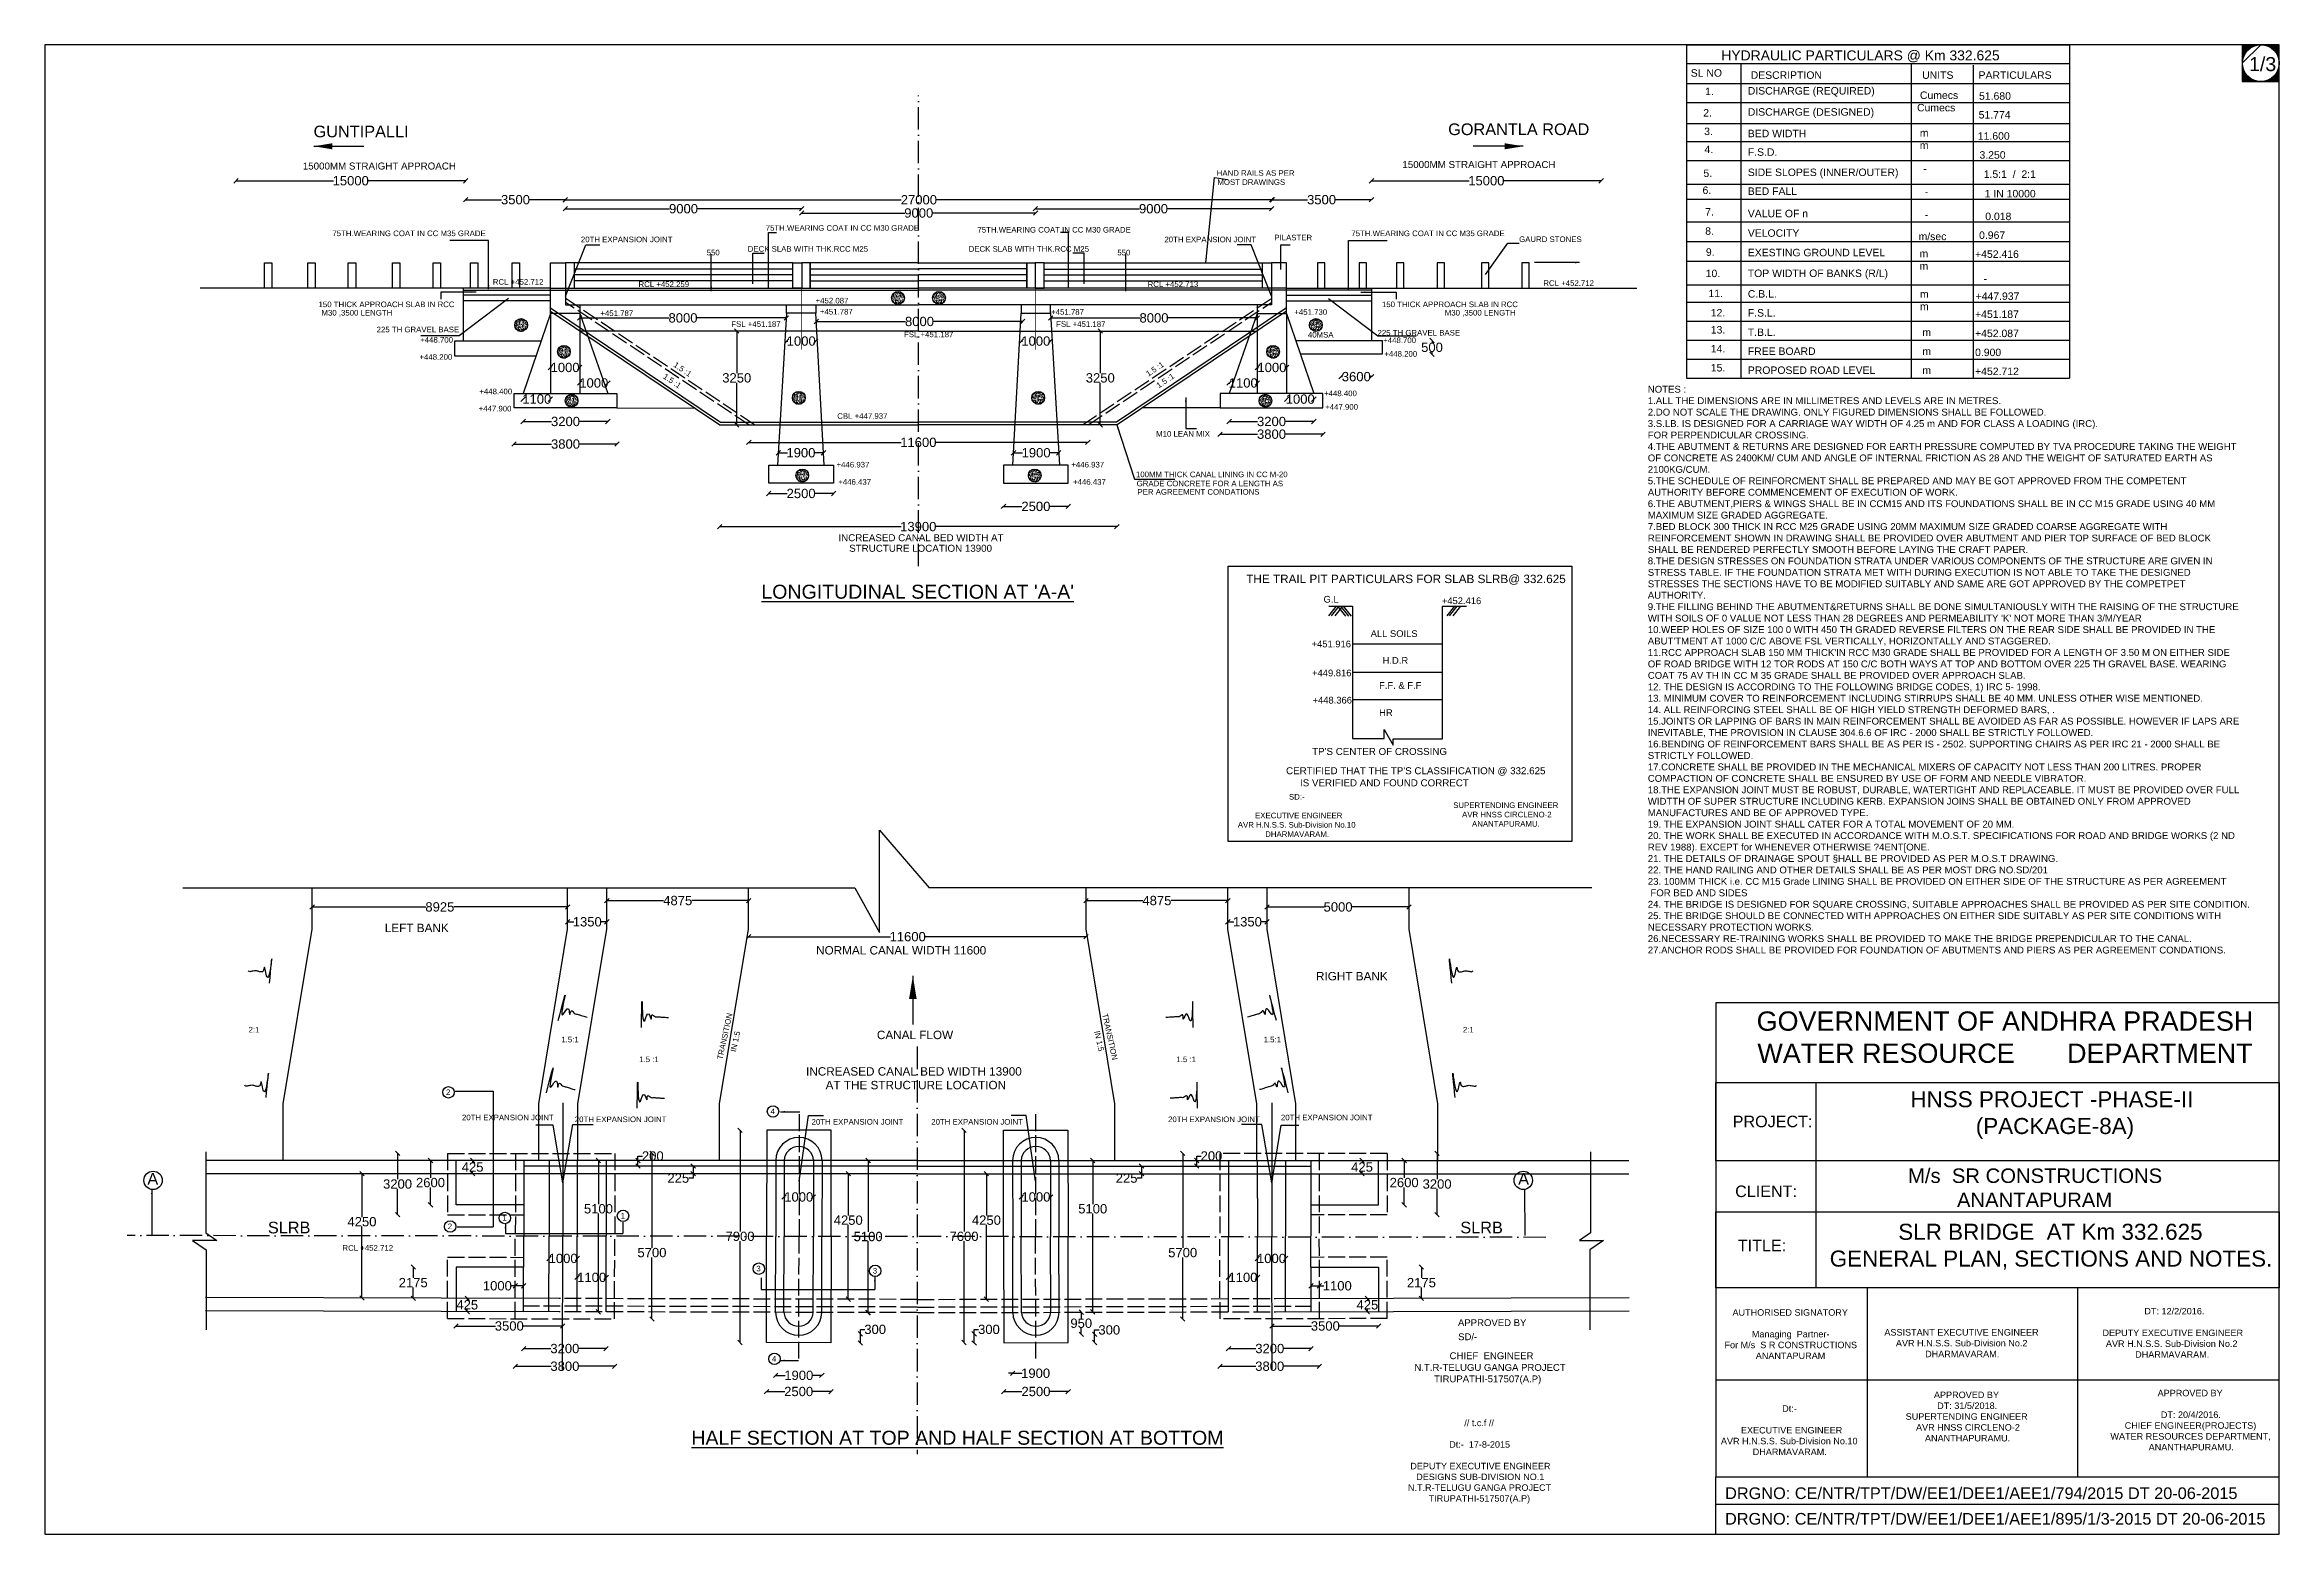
# Model space of a CAD drawing. Header units: millimetres. Extents: x 5124 to 3289338, y 2311 to 45959500.
# Drawn here: x 3241429 to 3289338, y 45927568 to 45959500 of the extents above; entities outside this region: 3.
import ezdxf

# ---------------------------------------------------------------- set-up
doc = ezdxf.new("R2010")
doc.units = ezdxf.units.MM
doc.header["$MEASUREMENT"] = 0
doc.linetypes.add('ACAD_ISO02W100', pattern=[15, 12, -3])
doc.linetypes.add('ACAD_ISO10W100', pattern=[18, 12, -3, 0, -3])
for name, color, linetype in [('DIMENSION', 7, 'Continuous'), ('DRAWING', 7, 'Continuous'), ('TEXT', 7, 'Continuous')]:
    doc.layers.add(name, color=color, linetype=linetype)
doc.styles.get("Standard").update_dxf_attribs({"font": 'arial.ttf', "height": 200})
doc.dimstyles.get("Standard").update_dxf_attribs({"dimtxt": 200, "dimasz": 110, "dimexe": 0.18, "dimexo": 0.0625, "dimgap": 0.09, "dimtad": 0, "dimtih": 1, "dimtoh": 1, "dimdec": 0, "dimzin": 0, "dimdsep": 46, "dimtxsty": 'Standard', "dimblk": 'OBLIQUE', "dimcen": 0.09, "dimse1": 1, "dimse2": 1, "dimadec": 0, "dimazin": 0, "dimtfac": 1, "dimtdec": 0, "dimtofl": 0, "dimtmove": 0, "dimatfit": 3, "dimfxl": 1, "dimtolj": 1, "dimtzin": 0, "dimarcsym": 0})

msp = doc.modelspace()

# ---------------------------------------------------------------- texts
at = {"layer": 'DRAWING', "char_height": 100, "width": 483.458}
for s, insert, attachment_point in [('M25', (3259602.7, 45954133.3), 1), ('M25', (3260723.4, 45954133.3), 3), ('M15', (3251522, 45953550.5), 1), ('M15', (3268804.1, 45953550.5), 3), ('M15', (3252439.4, 45952977.8), 1), ('M15', (3267886.7, 45952977.8), 3), ('M15', (3252603.7, 45951928.4), 1), ('M15', (3257475.4, 45951991.2), 1), ('M15', (3262850.7, 45951991.2), 3), ('M15', (3267722.4, 45951928.4), 3), ('M15', (3257549.2, 45950325.5), 1), ('M15', (3262776.8, 45950325.5), 3)]:
    msp.add_mtext(s, dxfattribs=dict(at, insert=insert, attachment_point=attachment_point))
at = {"layer": 'TEXT'}
for s, height, p in [('GORANTLA ROAD', 250, (3271517.9, 45957562.6)), ('GUNTIPALLI', 250, (3247193.5, 45957514.7)), ('15000MM STRAIGHT APPROACH', 150, (3246961.7, 45956824.5)), ('15000MM STRAIGHT APPROACH', 150, (3270536.5, 45956856)), ('HAND RAILS AS PER ', 120, (3266557, 45956689.4)), ('MOST DRAWINGS', 120, (3266570.2, 45956495)), ('75TH.WEARING COAT IN CC M35 GRADE', 120, (3247596.6, 45955396.5)), ('75TH.WEARING COAT IN CC M30 GRADE', 120, (3256886.5, 45955511.3)), ('75TH.WEARING COAT IN CC M30 GRADE', 120, (3261425.6, 45955473)), ('PILASTER', 120, (3267791.9, 45955305.6)), ('75TH.WEARING COAT IN CC M35 GRADE', 120, (3269442.5, 45955396.5)), ('20TH EXPANSION JOINT ', 120, (3252924.3, 45955265.9)), ('550', 120, (3255621.5, 45954984.2)), ('DECK SLAB WITH THK.RCC M25', 120, (3256501.4, 45955062.2)), ('DECK SLAB WITH THK.RCC M25', 120, (3261238.3, 45955062.2)), ('550', 120, (3264425.9, 45954984.2)), ('20TH EXPANSION JOINT ', 120, (3265434.7, 45955265.9)), ('GAURD STONES', 120, (3273039.6, 45955270)), ('RCL +452.712', 120, (3251036.5, 45954355.6)), ('150 THICK APPROACH SLAB IN RCC', 120, (3247299.8, 45953874.3)), ('RCL +452.259', 120, (3254160, 45954305.4)), (' +452.087', 120, (3257909.5, 45953953.8)), ('RCL +452.713', 120, (3265074.5, 45954305.4)), ('150 THICK APPROACH SLAB IN RCC', 120, (3270098.8, 45953874.3)), ('RCL +452.712', 120, (3273558.6, 45954330.3)), ('M30 ,3500 LENGTH', 120, (3247362.5, 45953694.7)), (' +451.787', 120, (3253295.1, 45953683.1)), ('FSL +451.187', 120, (3256149.3, 45953451.8)), (' +451.787', 120, (3258003, 45953717)), (' +451.787', 120, (3262959.3, 45953711.5)), ('FSL +451.187', 120, (3263113.2, 45953451.8)), (' +451.730', 120, (3268174.1, 45953709.5)), ('M30 ,3500 LENGTH', 120, (3271445.9, 45953694.7)), ('225 TH GRAVEL BASE', 120, (3248545.4, 45953334.7)), (' +448.700', 120, (3249432.5, 45953113.8)), ('FSL +451.187', 120, (3259852.8, 45953230.7)), ('40MSA', 120, (3268511.3, 45953222.7)), ('225 TH GRAVEL BASE', 120, (3270004.2, 45953266.2)), (' +448.700', 120, (3270079.4, 45953104)), (' +448.200', 120, (3249417.1, 45952745.9)), (' +448.200', 120, (3270103.6, 45952812.7)), (' +448.400', 120, (3250701.2, 45952006.8)), (' +448.400', 120, (3268810.9, 45951966.2)), (' +447.900', 120, (3250685.9, 45951638.8)), ('CBL +447.937', 120, (3258420.6, 45951480.3)), (' +447.900', 120, (3268835.1, 45951674.9)), ('M10 LEAN MIX', 120, (3265256.9, 45951097.5)), (' +446.937', 120, (3258359.5, 45950437.7)), (' +446.437', 120, (3258395.9, 45950067.3)), (' +446.937', 120, (3263392.8, 45950437.7)), (' +446.437', 120, (3263429.3, 45950067.3)), ('100MM THICK CANAL LINING IN CC M-20', 120, (3264825, 45950229.3)), ('GRADE CONCRETE FOR A LENGTH AS ', 120, (3264840.3, 45950033.7)), ('PER AGREEMENT CONDATIONS', 120, (3264857.2, 45949853.7)), ('INCREASED CANAL BED WIDTH AT ', 150, (3258446.6, 45948856.3)), ('STRUCTURE LOCATION 13900', 150, (3258677, 45948630.2)), ("%%ULONGITUDINAL SECTION AT 'A-A'", 300, (3256793.4, 45947624.3)), ('THE TRAIL PIT PARTICULARS FOR SLAB SLRB@ 332.625', 180, (3267189.5, 45947959)), ('G.L', 144, (3268847.1, 45947540.7)), ('+452.416', 144, (3271382.9, 45947507.8)), ('ALL SOILS', 144, (3269856.9, 45946803.5)), (' +451.916', 144, (3268534.2, 45946581.3)), ('H.D.R', 144, (3270113.5, 45946229)), (' +449.816', 144, (3268545, 45945960.9)), ('F.F. & F.F', 144, (3270038.6, 45945692.1)), (' +448.366', 144, (3268555.5, 45945377)), ('HR', 144, (3270038.6, 45945110.3)), ("TP'S CENTER OF CROSSING ", 150, (3268601.9, 45944274.7)), ("CERTIFIED THAT THE TP'S CLASSIFICATION @ 332.625", 150, (3268042.6, 45943861.5)), ('IS VERIFIED AND FOUND CORRECT', 150, (3268342.2, 45943602.4)), ('LEFT BANK', 180, (3248721.4, 45940477)), ('NORMAL CANAL WIDTH 11600', 180, (3257967.6, 45939997.2)), ('RIGHT BANK', 180, (3268685.2, 45939443)), ('2:1', 120, (3245800.9, 45938325.6)), ('1.5:1', 120, (3252505.3, 45938113.9)), ('CANAL FLOW', 180, (3259271.1, 45938183)), ('1.5:1', 120, (3267562.5, 45938113.9)), ('2:1', 120, (3271835, 45938325.6)), ('1.5 :1', 120, (3254175.4, 45937689.9)), ('1.5 :1', 120, (3265692.7, 45937689.9)), ('INCREASED CANAL BED WIDTH 13900', 180, (3257752.4, 45937401.1)), ('AT THE STRUCTURE LOCATION', 180, (3258171, 45937107.9)), ('2', 120, (3250032.6, 45936985.7)), ('20TH EXPANSION JOINT ', 120, (3250375.3, 45936443)), ('20TH EXPANSION JOINT ', 120, (3252793.9, 45936403.9)), ('4', 120, (3256991.8, 45936575.8)), ('20TH EXPANSION JOINT ', 120, (3257871.1, 45936350)), ('20TH EXPANSION JOINT ', 120, (3260436.8, 45936350)), ('20TH EXPANSION JOINT ', 120, (3265514.1, 45936403.9)), ('20TH EXPANSION JOINT ', 120, (3267932.6, 45936443)), ('A', 250, (3243630, 45935063.8)), ('A', 250, (3273019.1, 45935063.8)), ('1', 120, (3251241.7, 45934291)), ('1', 120, (3253776.4, 45934336.7)), ('SLRB', 250, (3246213.5, 45934019.3)), ('2', 120, (3250069.8, 45934109.8)), ('SLRB', 250, (3271779, 45934019.3)), ('RCL +452.712', 120, (3247812.9, 45933646.7)), ('3', 120, (3256685.9, 45933204.2)), ('3', 120, (3259182.9, 45933156.8)), ('APPROVED BY ', 146.557, (3271728.7, 45932031.9)), ('SD/-', 146.56, (3271732.4, 45931729.4)), ('4', 120, (3257021.5, 45931272.1)), ('N.T.R-TELUGU GANGA PROJECT', 146.557, (3270795.6, 45931071.9)), ('TIRUPATHI-517507(A.P)', 146.557, (3271216.6, 45930826.8)), ('%%UHALF SECTION AT TOP AND HALF SECTION AT BOTTOM', 300, (3255293.4, 45929488))]:
    msp.add_text(s, height=height, dxfattribs=at).set_placement(p)
for s, rotation, p in [('1.5 :1', 326.23687, (3254898.3, 45952607.8)), ('1.5 :1', 33.76313, (3265089.5, 45952381.7)), ('1.5 :1', 326.23687, (3254674.7, 45952358)), ('1.5 :1', 33.76313, (3265313.2, 45952131.9)), ('TRANSITION', 77.72051, (3255959.1, 45937735.2)), ('TRANSITION', 282.27949, (3264102, 45938717.5)), ('IN 1:5', 77.72051, (3256246.7, 45937901.3)), ('IN 1:5', 282.27949, (3263931.2, 45938347.1))]:
    msp.add_text(s, height=120, rotation=rotation, dxfattribs=at).set_placement(p)
at = {"layer": 'TEXT', "color": 5}
msp.add_text('D.L.R.B @ KM 134.402-1', height=230, dxfattribs=at).set_placement((308082.8, 114156.4))
at = {"layer": 'TEXT', "attachment_point": 1}
for s, insert, char_height, width in [('\\PHYDRAULIC PARTICULARS @ Km 332.625', (3277374.4, 45959733.6), 213.424, 9076.723), ('1/3', (3288688.8, 45959233.9), 300, 425.761), (' SL NO', (3276656.9, 45958974.2), 160.07, 1180.245), (' DESCRIPTION ', (3277942.5, 45958929), 160.068, 2727.996), ('UNITS', (3281680.6, 45958929), 160.07, 1062.344), ('PARTICULARS', (3282890, 45958929), 160.068, 2544.491), ('1.', (3277027.7, 45958578.9), 160.07, 236.297), ('DISCHARGE (REQUIRED)', (3277942.5, 45958592.2), 160.068, 4463.254), (' Cumecs \\PCumecs \\P ', (3281570.7, 45958497.6), 160.07, 998.575), ('51.680', (3282900.1, 45958480.5), 160.07, 880.985), ('2.', (3276986.7, 45958120.6), 160.07, 236.297), ('DISCHARGE (DESIGNED)', (3277942.5, 45958138.9), 160.068, 4442.825), ('\\P51.774', (3282892.4, 45958345), 160.07, 1089.976), ('3.', (3277006.7, 45957722.8), 160.07, 236.297), ('4.', (3277012.5, 45957335.8), 160.07, 236.297), ('BED WIDTH', (3277942.5, 45957676.9), 160.07, 2020.551), ('m \\Pm ', (3281630.5, 45957690.2), 160.07, 188.231), ('11.600', (3282873.6, 45957623.9), 160.07, 583.007), ('F.S.D.', (3277942.5, 45957278.7), 160.07, 986.591), ('3.250', (3282909.5, 45957217.1), 160.07, 731.996), ('6.', (3276971.6, 45956461.6), 160.07, 236.297), ('5.', (3276991.1, 45956824.8), 160.07, 236.297), ('SIDE SLOPES (INNER/OUTER)', (3277942.5, 45956844.7), 160.068, 16267.8), ('BED FALL', (3277942.5, 45956440.7), 160.07, 1708.862), ('-', (3281702.9, 45956922.1), 160.1, 188.231), ('1.5:1  /  2:1', (3283000.1, 45956805), 160.068, 1173.002), ('1 IN 10000', (3283020.3, 45956387.7), 160.07, 1119.708), ('7.', (3277028.8, 45955997.5), 160.07, 236.297), ('VALUE OF n', (3277942.5, 45955961.2), 160.07, 2112.936), ('-', (3281737.3, 45956426.3), 160.1, 188.231), (' 0.018 \\P', (3282971.1, 45955899.6), 160.07, 733.042), ('8.', (3277028.8, 45955585.7), 160.07, 236.297), ('VELOCITY', (3277942.5, 45955542.9), 160.07, 1826.74), ('m/sec', (3281603.9, 45955470.5), 160.07, 694.323), ('-', (3281737.3, 45955938.2), 160.1, 188.231), ('0.967', (3282901.1, 45955497.9), 160.07, 732.65), ('9.', (3277044.2, 45955134.8), 160.07, 236.297), ('EXESTING GROUND LEVEL', (3277942.5, 45955124.5), 160.068, 4200.872), ('m \\Pm ', (3281624.4, 45955103.1), 160.07, 188.231), ('+452.416', (3282815.2, 45955091.2), 160.07, 1187.073), ('10.', (3277039.2, 45954677.1), 160.07, 236.297), ('TOP WIDTH OF BANKS (R/L)', (3277942.5, 45954680.5), 160.068, 4956.098), ('-', (3282996.5, 45954564.3), 160.1, 1327.822), ('11.', (3277098.6, 45954248.5), 160.07, 236.297), ('C.B.L.', (3277942.5, 45954238.7), 160.07, 978.275), ('m \\Pm ', (3281632.8, 45954236.3), 160.07, 188.231), ('+447.937', (3282826.5, 45954189.6), 160.07, 1187.073), ('12.', (3277148.1, 45953834.6), 160.07, 236.297), ('F.S.L.', (3277942.5, 45953832), 160.07, 925.121), ('\\P+451.187', (3282815.2, 45954069.7), 160.07, 1187.073), ('13.', (3277148.9, 45953469), 160.07, 236.297), ('14.', (3277148.9, 45953062.2), 160.07, 236.297), ('T.B.L.', (3277942.5, 45953416.5), 160.07, 946.817), ('m ', (3281685.4, 45953414.1), 160.07, 321.96), ('+452.087', (3282815.2, 45953391.9), 160.07, 1187.073), ('15.', (3277148.9, 45952655.5), 160.07, 236.297), ('FREE BOARD', (3277942.5, 45953009.7), 160.07, 2428.308), ('PROPOSED ROAD LEVEL', (3277942.5, 45952603), 160.068, 3131.814), ('m ', (3281685.4, 45953007.3), 160.07, 321.96), ('m ', (3281685.4, 45952600.6), 160.07, 321.96), ('0.900', (3282815.2, 45952985.2), 160.07, 1187.073), ('+452.712', (3282815.2, 45952578.4), 160.07, 1187.073), ("NOTES :\\P1.ALL THE DIMENSIONS ARE IN MILLIMETRES AND LEVELS ARE IN METRES. \\P2.DO NOT SCALE THE DRAWING. ONLY FIGURED DIMENSIONS SHALL BE FOLLOWED. \\P3.S.LB. IS DESIGNED FOR A CARRIAGE WAY WIDTH OF 4.25 m AND FOR CLASS A LOADING (IRC). \\PFOR PERPENDICULAR CROSSING.\\P4.THE ABUTMENT & RETURNS ARE DESIGNED FOR EARTH PRESSURE COMPUTED BY TVA PROCEDURE TAKING THE WEIGHT OF CONCRETE AS 2400KM/ CUM AND ANGLE OF INTERNAL FRICTION AS 28 AND THE WEIGHT OF SATURATED EARTH AS 2100KG/CUM.\\P5.THE SCHEDULE OF REINFORCMENT SHALL BE PREPARED AND MAY BE GOT APPROVED FROM THE COMPETENT AUTHORITY BEFORE COMMENCEMENT OF EXECUTION OF WORK.\\P6.THE ABUTMENT,PIERS & WINGS SHALL BE IN CCM15 AND ITS FOUNDATIONS SHALL BE IN CC M15 GRADE USING 40 MM MAXIMUM SIZE GRADED AGGREGATE. \\P7.BED BLOCK 300 THICK IN RCC M25 GRADE USING 20MM MAXIMUM SIZE GRADED COARSE AGGREGATE WITH REINFORCEMENT SHOWN IN DRAWING SHALL BE PROVIDED OVER ABUTMENT AND PIER TOP SURFACE OF BED BLOCK SHALL BE RENDERED PERFECTLY SMOOTH BEFORE LAYING THE CRAFT PAPER.\\P8.THE DESIGN STRESSES ON FOUNDATION STRATA UNDER VARIOUS COMPONENTS OF THE STRUCTURE ARE GIVEN IN STRESS TABLE. IF THE FOUNDATION STRATA MET WITH DURING EXECUTION IS NOT ABLE TO TAKE THE DESIGNED STRESSES THE SECTIONS HAVE TO BE MODIFIED SUITABLY AND SAME ARE GOT APPROVED BY THE COMPETPET AUTHORITY.\\P9.THE FILLING BEHIND THE ABUTMENT&RETURNS SHALL BE DONE SIMULTANIOUSLY WITH THE RAISING OF THE STRUCTURE WITH SOILS OF 0 VALUE NOT LESS THAN 28 DEGREES AND PERMEABILITY 'K' NOT MORE THAN 3/M/YEAR \\P10.WEEP HOLES OF SIZE 100 0 WITH 450 TH GRADED REVERSE FILTERS ON THE REAR SIDE SHALL BE PROVIDED IN THE ABUT'TMENT AT 1000 C/C ABOVE FSL VERTICALLY, HORIZONTALLY AND STAGGERED.\\P11.RCC APPROACH SLAB 150 MM THICK'IN RCC M30 GRADE SHALL BE PROVIDED FOR A LENGTH OF 3.50 M ON EITHER SIDE OF ROAD BRIDGE WITH 12 TOR RODS AT 150 C/C BOTH WAYS AT TOP AND BOTTOM OVER 225 TH GRAVEL BASE. WEARING COAT 75 AV TH IN CC M 35 GRADE SHALL BE PROVIDED OVER APPROACH SLAB. \\P12. THE DESIGN IS ACCORDING TO THE FOLLOWING BRIDGE CODES, 1) IRC 5- 1998.\\P13. MINIMUM COVER TO REINFORCEMENT INCLUDING STIRRUPS SHALL BE 40 MM. UNLESS OTHER WISE MENTIONED.\\P14. ALL REINFORCING STEEL SHALL BE OF HIGH YIELD STRENGTH DEFORMED BARS, .\\P15.JOINTS OR LAPPING OF BARS IN MAIN REINFORCEMENT SHALL BE AVOIDED AS FAR AS POSSIBLE. HOWEVER IF LAPS ARE INEVITABLE, THE PROVISION IN CLAUSE 304.6.6 OF IRC - 2000 SHALL BE STRICTLY FOLLOWED. \\P16.BENDING OF REINFORCEMENT BARS SHALL BE AS PER IS - 2502. SUPPORTING CHAIRS AS PER IRC 21 - 2000 SHALL BE STRICTLY FOLLOWED.\\P17.CONCRETE SHALL BE PROVIDED IN THE MECHANICAL MIXERS OF CAPACITY NOT LESS THAN 200 LITRES. PROPER COMPACTION OF CONCRETE SHALL BE ENSURED BY USE OF FORM AND NEEDLE VIBRATOR. \\P18.THE EXPANSION JOINT MUST BE ROBUST, DURABLE, WATERTIGHT AND REPLACEABLE. IT MUST BE PROVIDED OVER FULL WIDTTH OF SUPER STRUCTURE INCLUDING KERB. EXPANSION JOINS SHALL BE OBTAINED ONLY FROM APPROVED MANUFACTURES AND BE OF APPROVED TYPE. \\P19. THE EXPANSION JOINT SHALL CATER FOR A TOTAL MOVEMENT OF 20 MM. \\P20. THE WORK SHALL BE EXECUTED IN ACCORDANCE WITH M.O.S.T. SPECIFICATIONS FOR ROAD AND BRIDGE WORKS (2 ND REV 1988). EXCEPT for WHENEVER OTHERWISE ?4ENT[ONE.\\P21. THE DETAILS OF DRAINAGE SPOUT §HALL BE PROVIDED AS PER M.O.S.T DRAWING. \\P22. THE HAND RAILING AND OTHER DETAILS SHALL BE AS PER MOST DRG NO.SD/201 \\P23. 100MM THICK i.e. CC M15 Grade LINING SHALL BE PROVIDED ON EITHER SIDE OF THE STRUCTURE AS PER AGREEMENT        FOR BED AND SIDES \\P24. THE BRIDGE IS DESIGNED FOR SQUARE CROSSING, SUITABLE APPROACHES SHALL BE PROVIDED AS PER SITE CONDITION. \\P25. THE BRIDGE SHOULD BE CONNECTED WITH APPROACHES ON EITHER SIDE SUITABLY AS PER SITE CONDITIONS WITH NECESSARY PROTECTION WORKS. \\P26.NECESSARY RE-TRAINING WORKS SHALL BE PROVIDED TO MAKE THE BRIDGE PREPENDICULAR TO THE CANAL.\\P27.ANCHOR RODS SHALL BE PROVIDED FOR FOUNDATION OF ABUTMENTS AND PIERS AS PER AGREEMENT CONDATIONS.\\P ", (3275798.6, 45952187.8), 147.1741, 12733.737), ('\\pi4077.2;SD:- \\P\\pi4238.5;\\P\\pi3256.8;  EXECUTIVE ENGINEER\\P\\pi2980.1;AVR H.N.S.S. Sub-Division No.10\\P\\pi3567.7;DHARMAVARAM.', (3264028.1, 45943437.2), 120, 8476.996), ('\\pi4215.2; \\P\\pi4238.5;\\P\\pi4191.9;  \\P\\pi3116.3;SUPERTENDING ENGINEER                \\P\\pi3260.2; AVR HNSS CIRCLENO-2    \\P\\pi3519.3;ANANTAPURAMU.', (3268510.1, 45943857.6), 120, 8476.996), ('PROJECT:', (3277619, 45936542), 247.44, 2308.724), ('\\pi1266.6;M/s  SR CONSTRUCTIONS \\P\\pi2316.2;ANANTAPURAM', (3280111.1, 45935410.3), 310.631, 7926.955), ('CLIENT:', (3277671.5, 45935044.4), 247.44, 2308.724), ('TITLE:', (3277728.4, 45933884.7), 247.44, 1341.785), ('\\pi2103.8;SLR BRIDGE  AT Km 332.625\\P\\pi633.83;GENERAL PLAN, SECTIONS AND NOTES.', (3279064, 45934225.1), 344.419, 10691.719), ('\\pi2805.5;  DT: 12/2/2016. \\P\\pi3494.5;\\P\\pi1960.9; DEPUTY EXECUTIVE ENGINEER\\P\\pi2088.9;AVR H.N.S.S. Sub-Division No.2\\P\\pi2716.1;DHARMAVARAM.', (3283531.4, 45932420.8), 139.243, 6989.005), ('\\pi2257.8;AUTHORISED SIGNATORY\\P\\pi3494.5;\\P\\pi2672.2;Managing  Partner-\\P\\pi2086.5;For M/s  S R CONSTRUCTIONS\\P\\pi2756.1;ANANTAPURAM', (3275356.4, 45932393.4), 139.243, 6989.005), ('\\pi3494.5;\\P\\P\\pi1842;ASSISTANT EXECUTIVE ENGINEER\\P\\pi2088.9;AVR H.N.S.S. Sub-Division No.2\\P\\pi2716.1;DHARMAVARAM.', (3279028.2, 45932431.6), 139.243, 6989.005), ('CHIEF  ENGINEER', (3271549.4, 45931468.8), 146.557, 4116.147), ('\\pi2798;APPROVED BY\\P\\pi2867.1;DT: 31/5/2018.  \\P\\pi2192.3;SUPERTENDING ENGINEER                \\P\\pi2359.3; AVR HNSS CIRCLENO-2\\P\\pi0;^I^I^I^I       ANANTHAPURAMU.', (3279135.3, 45930626.7), 139.243, 6989.005), ('\\pi2798;APPROVED BY\\P\\pi3494.5;\\P\\pi2867.1;DT: 20/4/2016.  \\P\\pi2092.5;CHIEF ENGINEER(PROJECTS)                \\P\\pi1785.9;WATER RESOURCES DEPARTMENT,\\P\\pi0;^I^I^I^I       ANANTHAPURAMU.', (3283930.6, 45930666), 139.243, 6989.005), ('\\pi3164.2;// t.c.f //\\P\\pi3481.9;\\P\\pi2841.5;Dt:-  17-8-2015\\P\\pi3481.9;\\P\\pi1953.8; DEPUTY EXECUTIVE ENGINEER\\P\\pi2134;DESIGNS SUB-DIVISION NO.1\\P\\pi1956.7;N.T.R-TELUGU GANGA PROJECT\\P\\pi2399.8;TIRUPATHI-517507(A.P)', (3268699.9, 45930025.9), 138.74, 6963.77), ('\\pi3348.4;Dt:- \\P\\pi3494.5;\\P\\pi2355.4;  EXECUTIVE ENGINEER\\P\\pi2034.3;AVR H.N.S.S. Sub-Division No.10\\P\\pi2716.1;DHARMAVARAM.', (3275331.7, 45930333.1), 139.243, 6989.005), ('\\pi1654.4;DRGNO: CE/NTR/TPT/DW/EE1/DEE1/AEE1/794/2015 DT 20-06-2015', (3275801.9, 45928574), 250, 14253.827), ('\\pi1353.5;DRGNO: CE/NTR/TPT/DW/EE1/DEE1/AEE1/895/1/3-2015 DT 20-06-2015', (3276101.2, 45928025.4), 250, 14253.827)]:
    msp.add_mtext(s, dxfattribs=dict(at, insert=insert, char_height=char_height, width=width))
at = {"layer": 'TEXT', "color": 7, "width": 11786.891, "attachment_point": 5}
for s, insert, char_height in [('GOVERNMENT OF ANDHRA PRADESH\\PWATER RESOURCE       DEPARTMENT', (3283456.5, 45938222.5), 413.303), ('HNSS PROJECT -PHASE-II\\P (PACKAGE-8A)', (3284460.9, 45936556), 344.419)]:
    msp.add_mtext(s, dxfattribs=dict(at, insert=insert, char_height=char_height))

# ---------------------------------------------------------------- blocks, each defined once
blk = doc.blocks.new('_Oblique')
at = {"color": 0, "linetype": 'ByBlock', "lineweight": -2}
blk.add_line((-0.5, -0.5), (0.5, 0.5), dxfattribs=at)
blk = doc.blocks.new('*D27')
at = {"layer": 'Defpoints', "color": 0, "transparency": 16777216}
for p in [(3245528, 45956583), (3245528, 45956583), (3250452, 45954285)]:
    blk.add_point(p, dxfattribs=at)
at = {"layer": 'DRAWING', "color": 0, "lineweight": -2, "transparency": 16777216}
for p, q in [((3245528, 45956583), (3247623, 45956583)), ((3250452, 45956583), (3248356, 45956583))]:
    blk.add_line(p, q, dxfattribs=at)
at = {"layer": 'DRAWING', "color": 0, "lineweight": -2, "transparency": 16777216, "xscale": 95, "yscale": 95, "zscale": 95, "rotation": 180}
blk.add_blockref('_Oblique', (3245528, 45956583), dxfattribs=at)
at = {"layer": 'DRAWING', "color": 0, "lineweight": -2, "transparency": 16777216, "xscale": 95, "yscale": 95, "zscale": 95}
blk.add_blockref('_Oblique', (3250452, 45956583), dxfattribs=at)
at = {"layer": 'DRAWING', "color": 0, "transparency": 16777216, "insert": (3247990, 45956583), "char_height": 200, "attachment_point": 5}
blk.add_mtext('\\A1;15000', dxfattribs=at)
blk = doc.blocks.new('*D28')
at = {"layer": 'Defpoints', "color": 0, "transparency": 16777216}
for p in [(3250452, 45956583), (3252592, 45956177), (3252592, 45954823)]:
    blk.add_point(p, dxfattribs=at)
at = {"layer": 'DRAWING', "color": 0, "lineweight": -2, "transparency": 16777216}
for p, q in [((3250452, 45956177), (3251224, 45956177)), ((3252592, 45956177), (3251820, 45956177))]:
    blk.add_line(p, q, dxfattribs=at)
at = {"layer": 'DRAWING', "color": 0, "lineweight": -2, "transparency": 16777216, "xscale": 95, "yscale": 95, "zscale": 95, "rotation": 180}
blk.add_blockref('_Oblique', (3250452, 45956177), dxfattribs=at)
at = {"layer": 'DRAWING', "color": 0, "lineweight": -2, "transparency": 16777216, "xscale": 95, "yscale": 95, "zscale": 95}
blk.add_blockref('_Oblique', (3252592, 45956177), dxfattribs=at)
at = {"layer": 'DRAWING', "color": 0, "transparency": 16777216, "insert": (3251522, 45956177), "char_height": 200, "attachment_point": 5}
blk.add_mtext('\\A1;3500', dxfattribs=at)
blk = doc.blocks.new('*D29')
at = {"layer": 'Defpoints', "color": 0, "transparency": 16777216}
for p in [(3252592, 45956177), (3257659, 45955983), (3257659, 45954822)]:
    blk.add_point(p, dxfattribs=at)
at = {"layer": 'DRAWING', "color": 0, "lineweight": -2, "transparency": 16777216}
for p, q in [((3252592, 45955983), (3254827, 45955983)), ((3257659, 45955983), (3255424, 45955983))]:
    blk.add_line(p, q, dxfattribs=at)
at = {"layer": 'DRAWING', "color": 0, "lineweight": -2, "transparency": 16777216, "xscale": 95, "yscale": 95, "zscale": 95, "rotation": 180}
blk.add_blockref('_Oblique', (3252592, 45955983), dxfattribs=at)
at = {"layer": 'DRAWING', "color": 0, "lineweight": -2, "transparency": 16777216, "xscale": 95, "yscale": 95, "zscale": 95}
blk.add_blockref('_Oblique', (3257659, 45955983), dxfattribs=at)
at = {"layer": 'DRAWING', "color": 0, "transparency": 16777216, "insert": (3255125, 45955983), "char_height": 200, "attachment_point": 5}
blk.add_mtext('\\A1;9000', dxfattribs=at)
blk = doc.blocks.new('*D36')
at = {"layer": 'Defpoints', "color": 0, "transparency": 16777216}
for p in [(3252900, 45953643), (3252900, 45953631), (3257328, 45953631)]:
    blk.add_point(p, dxfattribs=at)
at = {"layer": 'DRAWING', "color": 0, "lineweight": -2, "transparency": 16777216}
for p, q in [((3252900, 45953643), (3254815, 45953643)), ((3257328, 45953643), (3255412, 45953643))]:
    blk.add_line(p, q, dxfattribs=at)
at = {"layer": 'DRAWING', "color": 0, "lineweight": -2, "transparency": 16777216, "xscale": 95, "yscale": 95, "zscale": 95, "rotation": 180}
blk.add_blockref('_Oblique', (3252900, 45953643), dxfattribs=at)
at = {"layer": 'DRAWING', "color": 0, "lineweight": -2, "transparency": 16777216, "xscale": 95, "yscale": 95, "zscale": 95}
blk.add_blockref('_Oblique', (3257328, 45953643), dxfattribs=at)
at = {"layer": 'DRAWING', "color": 0, "transparency": 16777216, "insert": (3255114, 45953643), "char_height": 200, "attachment_point": 5}
blk.add_mtext('\\A1;8000', dxfattribs=at)
blk = doc.blocks.new('*D37')
at = {"layer": 'Defpoints', "color": 0, "transparency": 16777216}
for p in [(3252272, 45952580), (3252900, 45952580), (3252900, 45952580)]:
    blk.add_point(p, dxfattribs=at)
at = {"layer": 'DRAWING', "color": 0, "lineweight": -2, "transparency": 16777216}
for p, q in [((3252272, 45952580), (3252297, 45952580)), ((3252900, 45952580), (3252875, 45952580))]:
    blk.add_line(p, q, dxfattribs=at)
at = {"layer": 'DRAWING', "color": 0, "lineweight": -2, "transparency": 16777216, "xscale": 95, "yscale": 95, "zscale": 95, "rotation": 180}
blk.add_blockref('_Oblique', (3252272, 45952580), dxfattribs=at)
at = {"layer": 'DRAWING', "color": 0, "lineweight": -2, "transparency": 16777216, "xscale": 95, "yscale": 95, "zscale": 95}
blk.add_blockref('_Oblique', (3252900, 45952580), dxfattribs=at)
at = {"layer": 'DRAWING', "color": 0, "transparency": 16777216, "insert": (3252586, 45952580), "char_height": 200, "attachment_point": 5}
blk.add_mtext('\\A1;1000', dxfattribs=at)
blk = doc.blocks.new('*D38')
at = {"layer": 'Defpoints', "color": 0, "transparency": 16777216}
for p in [(3253503, 45952248), (3252900, 45952023), (3253503, 45952023)]:
    blk.add_point(p, dxfattribs=at)
at = {"layer": 'DRAWING', "color": 0, "lineweight": -2, "transparency": 16777216}
for p, q in [((3252900, 45952248), (3252912, 45952248)), ((3253503, 45952248), (3253490, 45952248))]:
    blk.add_line(p, q, dxfattribs=at)
at = {"layer": 'DRAWING', "color": 0, "lineweight": -2, "transparency": 16777216, "xscale": 95, "yscale": 95, "zscale": 95, "rotation": 180}
blk.add_blockref('_Oblique', (3252900, 45952248), dxfattribs=at)
at = {"layer": 'DRAWING', "color": 0, "lineweight": -2, "transparency": 16777216, "xscale": 95, "yscale": 95, "zscale": 95}
blk.add_blockref('_Oblique', (3253503, 45952248), dxfattribs=at)
at = {"layer": 'DRAWING', "color": 0, "transparency": 16777216, "insert": (3253201, 45952248), "char_height": 200, "attachment_point": 5}
blk.add_mtext('\\A1;1000', dxfattribs=at)
blk = doc.blocks.new('*D39')
at = {"layer": 'Defpoints', "color": 0, "transparency": 16777216}
for p in [(3251687, 45952023), (3252272, 45952023), (3252272, 45951902)]:
    blk.add_point(p, dxfattribs=at)
at = {"layer": 'DRAWING', "color": 0, "lineweight": -2, "transparency": 16777216}
for p, q in [((3251687, 45951902), (3251690, 45951902)), ((3252272, 45951902), (3252268, 45951902))]:
    blk.add_line(p, q, dxfattribs=at)
at = {"layer": 'DRAWING', "color": 0, "lineweight": -2, "transparency": 16777216, "xscale": 95, "yscale": 95, "zscale": 95, "rotation": 180}
blk.add_blockref('_Oblique', (3251687, 45951902), dxfattribs=at)
at = {"layer": 'DRAWING', "color": 0, "lineweight": -2, "transparency": 16777216, "xscale": 95, "yscale": 95, "zscale": 95}
blk.add_blockref('_Oblique', (3252272, 45951902), dxfattribs=at)
at = {"layer": 'DRAWING', "color": 0, "transparency": 16777216, "insert": (3251979, 45951902), "char_height": 200, "attachment_point": 5}
blk.add_mtext('\\A1;1100', dxfattribs=at)
blk = doc.blocks.new('*D30')
at = {"layer": 'Defpoints', "color": 0, "transparency": 16777216}
for p in [(3251687, 45952023), (3253503, 45952023), (3253503, 45951422)]:
    blk.add_point(p, dxfattribs=at)
at = {"layer": 'DRAWING', "color": 0, "lineweight": -2, "transparency": 16777216}
for p, q in [((3251687, 45951422), (3252297, 45951422)), ((3253503, 45951422), (3252893, 45951422))]:
    blk.add_line(p, q, dxfattribs=at)
at = {"layer": 'DRAWING', "color": 0, "lineweight": -2, "transparency": 16777216, "xscale": 95, "yscale": 95, "zscale": 95, "rotation": 180}
blk.add_blockref('_Oblique', (3251687, 45951422), dxfattribs=at)
at = {"layer": 'DRAWING', "color": 0, "lineweight": -2, "transparency": 16777216, "xscale": 95, "yscale": 95, "zscale": 95}
blk.add_blockref('_Oblique', (3253503, 45951422), dxfattribs=at)
at = {"layer": 'DRAWING', "color": 0, "transparency": 16777216, "insert": (3252595, 45951422), "char_height": 200, "attachment_point": 5}
blk.add_mtext('\\A1;3200', dxfattribs=at)
blk = doc.blocks.new('*D40')
at = {"layer": 'Defpoints', "color": 0, "transparency": 16777216}
for p in [(3251493, 45951715), (3253698, 45951715), (3251493, 45950939)]:
    blk.add_point(p, dxfattribs=at)
at = {"layer": 'DRAWING', "color": 0, "lineweight": -2, "transparency": 16777216}
for p, q in [((3251493, 45950939), (3252297, 45950939)), ((3253698, 45950939), (3252893, 45950939))]:
    blk.add_line(p, q, dxfattribs=at)
at = {"layer": 'DRAWING', "color": 0, "lineweight": -2, "transparency": 16777216, "xscale": 95, "yscale": 95, "zscale": 95, "rotation": 180}
blk.add_blockref('_Oblique', (3251493, 45950939), dxfattribs=at)
at = {"layer": 'DRAWING', "color": 0, "lineweight": -2, "transparency": 16777216, "xscale": 95, "yscale": 95, "zscale": 95}
blk.add_blockref('_Oblique', (3253698, 45950939), dxfattribs=at)
at = {"layer": 'DRAWING', "color": 0, "transparency": 16777216, "insert": (3252595, 45950939), "char_height": 200, "attachment_point": 5}
blk.add_mtext('\\A1;3800', dxfattribs=at)
blk = doc.blocks.new('*D41')
at = {"layer": 'Defpoints', "color": 0, "transparency": 16777216}
for p in [(3256266, 45953362), (3256266, 45951351), (3256266, 45951351)]:
    blk.add_point(p, dxfattribs=at)
at = {"layer": 'DRAWING', "color": 0, "lineweight": -2, "transparency": 16777216}
for p, q in [((3256266, 45953362), (3256266, 45952459)), ((3256266, 45951351), (3256266, 45952254))]:
    blk.add_line(p, q, dxfattribs=at)
at = {"layer": 'DRAWING', "color": 0, "lineweight": -2, "transparency": 16777216, "xscale": 95, "yscale": 95, "zscale": 95}
for p, rotation in [((3256266, 45953362), 90), ((3256266, 45951351), 270)]:
    blk.add_blockref('_Oblique', p, dxfattribs=dict(at, rotation=rotation))
at = {"layer": 'DRAWING', "color": 0, "transparency": 16777216, "insert": (3256266, 45952357), "char_height": 200, "attachment_point": 5}
blk.add_mtext('\\A1;3250', dxfattribs=at)
blk = doc.blocks.new('*D31')
at = {"layer": 'Defpoints', "color": 0, "transparency": 16777216}
for p in [(3257335, 45953156), (3257960, 45953156), (3257960, 45953146)]:
    blk.add_point(p, dxfattribs=at)
at = {"layer": 'DRAWING', "color": 0, "lineweight": -2, "transparency": 16777216}
for p, q in [((3257335, 45953146), (3257359, 45953146)), ((3257960, 45953146), (3257937, 45953146))]:
    blk.add_line(p, q, dxfattribs=at)
at = {"layer": 'DRAWING', "color": 0, "lineweight": -2, "transparency": 16777216, "xscale": 95, "yscale": 95, "zscale": 95, "rotation": 180}
blk.add_blockref('_Oblique', (3257335, 45953146), dxfattribs=at)
at = {"layer": 'DRAWING', "color": 0, "lineweight": -2, "transparency": 16777216, "xscale": 95, "yscale": 95, "zscale": 95}
blk.add_blockref('_Oblique', (3257960, 45953146), dxfattribs=at)
at = {"layer": 'DRAWING', "color": 0, "transparency": 16777216, "insert": (3257648, 45953146), "char_height": 200, "attachment_point": 5}
blk.add_mtext('\\A1;1000', dxfattribs=at)
blk = doc.blocks.new('*D42')
at = {"layer": 'Defpoints', "color": 0, "transparency": 16777216}
for p in [(3257158, 45950747), (3258127, 45950752), (3258127, 45950752)]:
    blk.add_point(p, dxfattribs=at)
at = {"layer": 'DRAWING', "color": 0, "lineweight": -2, "transparency": 16777216}
for p, q in [((3257158, 45950752), (3257353, 45950752)), ((3258127, 45950752), (3257931, 45950752))]:
    blk.add_line(p, q, dxfattribs=at)
at = {"layer": 'DRAWING', "color": 0, "lineweight": -2, "transparency": 16777216, "xscale": 95, "yscale": 95, "zscale": 95, "rotation": 180}
blk.add_blockref('_Oblique', (3257158, 45950752), dxfattribs=at)
at = {"layer": 'DRAWING', "color": 0, "lineweight": -2, "transparency": 16777216, "xscale": 95, "yscale": 95, "zscale": 95}
blk.add_blockref('_Oblique', (3258127, 45950752), dxfattribs=at)
at = {"layer": 'DRAWING', "color": 0, "transparency": 16777216, "insert": (3257642, 45950752), "char_height": 200, "attachment_point": 5}
blk.add_mtext('\\A1;1900', dxfattribs=at)
blk = doc.blocks.new('*D43')
at = {"layer": 'Defpoints', "color": 0, "transparency": 16777216}
for p in [(3256951, 45950102), (3258342, 45950102), (3258342, 45949879)]:
    blk.add_point(p, dxfattribs=at)
at = {"layer": 'DRAWING', "color": 0, "lineweight": -2, "transparency": 16777216}
for p, q in [((3256951, 45949879), (3257346, 45949879)), ((3258342, 45949879), (3257946, 45949879))]:
    blk.add_line(p, q, dxfattribs=at)
at = {"layer": 'DRAWING', "color": 0, "lineweight": -2, "transparency": 16777216, "xscale": 95, "yscale": 95, "zscale": 95, "rotation": 180}
blk.add_blockref('_Oblique', (3256951, 45949879), dxfattribs=at)
at = {"layer": 'DRAWING', "color": 0, "lineweight": -2, "transparency": 16777216, "xscale": 95, "yscale": 95, "zscale": 95}
blk.add_blockref('_Oblique', (3258342, 45949879), dxfattribs=at)
at = {"layer": 'DRAWING', "color": 0, "transparency": 16777216, "insert": (3257646, 45949879), "char_height": 200, "attachment_point": 5}
blk.add_mtext('\\A1;2500', dxfattribs=at)
blk = doc.blocks.new('*D44')
at = {"layer": 'Defpoints', "color": 0, "transparency": 16777216}
for p in [(3256525, 45951351), (3263794, 45951351), (3263794, 45950975)]:
    blk.add_point(p, dxfattribs=at)
at = {"layer": 'DRAWING', "color": 0, "lineweight": -2, "transparency": 16777216}
for p, q in [((3256525, 45950975), (3259793, 45950975)), ((3263794, 45950975), (3260526, 45950975))]:
    blk.add_line(p, q, dxfattribs=at)
at = {"layer": 'DRAWING', "color": 0, "lineweight": -2, "transparency": 16777216, "xscale": 95, "yscale": 95, "zscale": 95, "rotation": 180}
blk.add_blockref('_Oblique', (3256525, 45950975), dxfattribs=at)
at = {"layer": 'DRAWING', "color": 0, "lineweight": -2, "transparency": 16777216, "xscale": 95, "yscale": 95, "zscale": 95}
blk.add_blockref('_Oblique', (3263794, 45950975), dxfattribs=at)
at = {"layer": 'DRAWING', "color": 0, "transparency": 16777216, "insert": (3260160, 45950975), "char_height": 200, "attachment_point": 5}
blk.add_mtext('\\A1;11600', dxfattribs=at)
blk = doc.blocks.new('*D45')
at = {"layer": 'Defpoints', "color": 0, "transparency": 16777216}
for p in [(3257971, 45953593), (3262397, 45953593), (3262397, 45953566)]:
    blk.add_point(p, dxfattribs=at)
at = {"layer": 'DRAWING', "color": 0, "lineweight": -2, "transparency": 16777216}
for p, q in [((3257971, 45953566), (3259886, 45953566)), ((3262397, 45953566), (3260483, 45953566))]:
    blk.add_line(p, q, dxfattribs=at)
at = {"layer": 'DRAWING', "color": 0, "lineweight": -2, "transparency": 16777216, "xscale": 95, "yscale": 95, "zscale": 95, "rotation": 180}
blk.add_blockref('_Oblique', (3257971, 45953566), dxfattribs=at)
at = {"layer": 'DRAWING', "color": 0, "lineweight": -2, "transparency": 16777216, "xscale": 95, "yscale": 95, "zscale": 95}
blk.add_blockref('_Oblique', (3262397, 45953566), dxfattribs=at)
at = {"layer": 'DRAWING', "color": 0, "transparency": 16777216, "insert": (3260184, 45953566), "char_height": 200, "attachment_point": 5}
blk.add_mtext('\\A1;8000', dxfattribs=at)
blk = doc.blocks.new('*D32')
at = {"layer": 'Defpoints', "color": 0, "transparency": 16777216}
for p in [(3257659, 45955983), (3262677, 45955983), (3262677, 45955892)]:
    blk.add_point(p, dxfattribs=at)
at = {"layer": 'DRAWING', "color": 0, "lineweight": -2, "transparency": 16777216}
for p, q in [((3257659, 45955892), (3259869, 45955892)), ((3262677, 45955892), (3260466, 45955892))]:
    blk.add_line(p, q, dxfattribs=at)
at = {"layer": 'DRAWING', "color": 0, "lineweight": -2, "transparency": 16777216, "xscale": 95, "yscale": 95, "zscale": 95, "rotation": 180}
blk.add_blockref('_Oblique', (3257659, 45955892), dxfattribs=at)
at = {"layer": 'DRAWING', "color": 0, "lineweight": -2, "transparency": 16777216, "xscale": 95, "yscale": 95, "zscale": 95}
blk.add_blockref('_Oblique', (3262677, 45955892), dxfattribs=at)
at = {"layer": 'DRAWING', "color": 0, "transparency": 16777216, "insert": (3260168, 45955892), "char_height": 200, "attachment_point": 5}
blk.add_mtext('\\A1;9000', dxfattribs=at)
blk = doc.blocks.new('*D33')
at = {"layer": 'Defpoints', "color": 0, "transparency": 16777216}
for p in [(3252592, 45956177), (3267749, 45956177), (3267749, 45956175)]:
    blk.add_point(p, dxfattribs=at)
at = {"layer": 'DRAWING', "color": 0, "lineweight": -2, "transparency": 16777216}
for p, q in [((3252592, 45956175), (3259793, 45956175)), ((3267749, 45956175), (3260548, 45956175))]:
    blk.add_line(p, q, dxfattribs=at)
at = {"layer": 'DRAWING', "color": 0, "lineweight": -2, "transparency": 16777216, "xscale": 95, "yscale": 95, "zscale": 95, "rotation": 180}
blk.add_blockref('_Oblique', (3252592, 45956175), dxfattribs=at)
at = {"layer": 'DRAWING', "color": 0, "lineweight": -2, "transparency": 16777216, "xscale": 95, "yscale": 95, "zscale": 95}
blk.add_blockref('_Oblique', (3267749, 45956175), dxfattribs=at)
at = {"layer": 'DRAWING', "color": 0, "transparency": 16777216, "insert": (3260171, 45956175), "char_height": 200, "attachment_point": 5}
blk.add_mtext('\\A1;27000', dxfattribs=at)
blk = doc.blocks.new('*D46')
at = {"layer": 'Defpoints', "color": 0, "transparency": 16777216}
for p in [(3255902, 45951351), (3264415, 45951351), (3264415, 45949169)]:
    blk.add_point(p, dxfattribs=at)
at = {"layer": 'DRAWING', "color": 0, "lineweight": -2, "transparency": 16777216}
for p, q in [((3255902, 45949169), (3259792, 45949169)), ((3264415, 45949169), (3260525, 45949169))]:
    blk.add_line(p, q, dxfattribs=at)
at = {"layer": 'DRAWING', "color": 0, "lineweight": -2, "transparency": 16777216, "xscale": 95, "yscale": 95, "zscale": 95, "rotation": 180}
blk.add_blockref('_Oblique', (3255902, 45949169), dxfattribs=at)
at = {"layer": 'DRAWING', "color": 0, "lineweight": -2, "transparency": 16777216, "xscale": 95, "yscale": 95, "zscale": 95}
blk.add_blockref('_Oblique', (3264415, 45949169), dxfattribs=at)
at = {"layer": 'DRAWING', "color": 0, "transparency": 16777216, "insert": (3260158, 45949169), "char_height": 200, "attachment_point": 5}
blk.add_mtext('\\A1;13900', dxfattribs=at)
blk = doc.blocks.new('*D47')
at = {"layer": 'Defpoints', "color": 0, "transparency": 16777216}
for p in [(3274798, 45956583), (3274798, 45956583), (3269875, 45954285)]:
    blk.add_point(p, dxfattribs=at)
at = {"layer": 'DRAWING', "color": 0, "lineweight": -2, "transparency": 16777216}
for p, q in [((3269875, 45956583), (3271970, 45956583)), ((3274798, 45956583), (3272703, 45956583))]:
    blk.add_line(p, q, dxfattribs=at)
at = {"layer": 'DRAWING', "color": 0, "lineweight": -2, "transparency": 16777216, "xscale": 95, "yscale": 95, "zscale": 95, "rotation": 180}
blk.add_blockref('_Oblique', (3269875, 45956583), dxfattribs=at)
at = {"layer": 'DRAWING', "color": 0, "lineweight": -2, "transparency": 16777216, "xscale": 95, "yscale": 95, "zscale": 95}
blk.add_blockref('_Oblique', (3274798, 45956583), dxfattribs=at)
at = {"layer": 'DRAWING', "color": 0, "transparency": 16777216, "insert": (3272337, 45956583), "char_height": 200, "attachment_point": 5}
blk.add_mtext('\\A1;15000', dxfattribs=at)
blk = doc.blocks.new('*D48')
at = {"layer": 'Defpoints', "color": 0, "transparency": 16777216}
for p in [(3269875, 45956583), (3267734, 45956177), (3267734, 45954823)]:
    blk.add_point(p, dxfattribs=at)
at = {"layer": 'DRAWING', "color": 0, "lineweight": -2, "transparency": 16777216}
for p, q in [((3267734, 45956177), (3268506, 45956177)), ((3269875, 45956177), (3269103, 45956177))]:
    blk.add_line(p, q, dxfattribs=at)
at = {"layer": 'DRAWING', "color": 0, "lineweight": -2, "transparency": 16777216, "xscale": 95, "yscale": 95, "zscale": 95, "rotation": 180}
blk.add_blockref('_Oblique', (3267734, 45956177), dxfattribs=at)
at = {"layer": 'DRAWING', "color": 0, "lineweight": -2, "transparency": 16777216, "xscale": 95, "yscale": 95, "zscale": 95}
blk.add_blockref('_Oblique', (3269875, 45956177), dxfattribs=at)
at = {"layer": 'DRAWING', "color": 0, "transparency": 16777216, "insert": (3268804, 45956177), "char_height": 200, "attachment_point": 5}
blk.add_mtext('\\A1;3500', dxfattribs=at)
blk = doc.blocks.new('*D49')
at = {"layer": 'Defpoints', "color": 0, "transparency": 16777216}
for p in [(3262668, 45955983), (3267734, 45956177), (3262668, 45954822)]:
    blk.add_point(p, dxfattribs=at)
at = {"layer": 'DRAWING', "color": 0, "lineweight": -2, "transparency": 16777216}
for p, q in [((3262668, 45955983), (3264902, 45955983)), ((3267734, 45955983), (3265499, 45955983))]:
    blk.add_line(p, q, dxfattribs=at)
at = {"layer": 'DRAWING', "color": 0, "lineweight": -2, "transparency": 16777216, "xscale": 95, "yscale": 95, "zscale": 95, "rotation": 180}
blk.add_blockref('_Oblique', (3262668, 45955983), dxfattribs=at)
at = {"layer": 'DRAWING', "color": 0, "lineweight": -2, "transparency": 16777216, "xscale": 95, "yscale": 95, "zscale": 95}
blk.add_blockref('_Oblique', (3267734, 45955983), dxfattribs=at)
at = {"layer": 'DRAWING', "color": 0, "transparency": 16777216, "insert": (3265201, 45955983), "char_height": 200, "attachment_point": 5}
blk.add_mtext('\\A1;9000', dxfattribs=at)
blk = doc.blocks.new('*D50')
at = {"layer": 'Defpoints', "color": 0, "transparency": 16777216}
for p in [(3262998, 45953631), (3267426, 45953643), (3267426, 45953631)]:
    blk.add_point(p, dxfattribs=at)
at = {"layer": 'DRAWING', "color": 0, "lineweight": -2, "transparency": 16777216}
for p, q in [((3262998, 45953643), (3264914, 45953643)), ((3267426, 45953643), (3265511, 45953643))]:
    blk.add_line(p, q, dxfattribs=at)
at = {"layer": 'DRAWING', "color": 0, "lineweight": -2, "transparency": 16777216, "xscale": 95, "yscale": 95, "zscale": 95, "rotation": 180}
blk.add_blockref('_Oblique', (3262998, 45953643), dxfattribs=at)
at = {"layer": 'DRAWING', "color": 0, "lineweight": -2, "transparency": 16777216, "xscale": 95, "yscale": 95, "zscale": 95}
blk.add_blockref('_Oblique', (3267426, 45953643), dxfattribs=at)
at = {"layer": 'DRAWING', "color": 0, "transparency": 16777216, "insert": (3265212, 45953643), "char_height": 200, "attachment_point": 5}
blk.add_mtext('\\A1;8000', dxfattribs=at)
blk = doc.blocks.new('*D51')
at = {"layer": 'Defpoints', "color": 0, "transparency": 16777216}
for p in [(3267426, 45952580), (3267426, 45952580), (3268055, 45952580)]:
    blk.add_point(p, dxfattribs=at)
at = {"layer": 'DRAWING', "color": 0, "lineweight": -2, "transparency": 16777216}
for p, q in [((3267426, 45952580), (3267451, 45952580)), ((3268055, 45952580), (3268029, 45952580))]:
    blk.add_line(p, q, dxfattribs=at)
at = {"layer": 'DRAWING', "color": 0, "lineweight": -2, "transparency": 16777216, "xscale": 95, "yscale": 95, "zscale": 95, "rotation": 180}
blk.add_blockref('_Oblique', (3267426, 45952580), dxfattribs=at)
at = {"layer": 'DRAWING', "color": 0, "lineweight": -2, "transparency": 16777216, "xscale": 95, "yscale": 95, "zscale": 95}
blk.add_blockref('_Oblique', (3268055, 45952580), dxfattribs=at)
at = {"layer": 'DRAWING', "color": 0, "transparency": 16777216, "insert": (3267740, 45952580), "char_height": 200, "attachment_point": 5}
blk.add_mtext('\\A1;1000', dxfattribs=at)
blk = doc.blocks.new('*D52')
at = {"layer": 'Defpoints', "color": 0, "transparency": 16777216}
for p in [(3266823, 45952248), (3266823, 45952023), (3267426, 45952023)]:
    blk.add_point(p, dxfattribs=at)
at = {"layer": 'DRAWING', "color": 0, "lineweight": -2, "transparency": 16777216}
for p, q in [((3266823, 45952248), (3266836, 45952248)), ((3267426, 45952248), (3267414, 45952248))]:
    blk.add_line(p, q, dxfattribs=at)
at = {"layer": 'DRAWING', "color": 0, "lineweight": -2, "transparency": 16777216, "xscale": 95, "yscale": 95, "zscale": 95, "rotation": 180}
blk.add_blockref('_Oblique', (3266823, 45952248), dxfattribs=at)
at = {"layer": 'DRAWING', "color": 0, "lineweight": -2, "transparency": 16777216, "xscale": 95, "yscale": 95, "zscale": 95}
blk.add_blockref('_Oblique', (3267426, 45952248), dxfattribs=at)
at = {"layer": 'DRAWING', "color": 0, "transparency": 16777216, "insert": (3267125, 45952248), "char_height": 200, "attachment_point": 5}
blk.add_mtext('\\A1;1100', dxfattribs=at)
blk = doc.blocks.new('*D53')
at = {"layer": 'Defpoints', "color": 0, "transparency": 16777216}
for p in [(3268055, 45952023), (3268055, 45951902), (3268639, 45952023)]:
    blk.add_point(p, dxfattribs=at)
at = {"layer": 'DRAWING', "color": 0, "lineweight": -2, "transparency": 16777216}
for p, q in [((3268055, 45951902), (3268058, 45951902)), ((3268639, 45951902), (3268636, 45951902))]:
    blk.add_line(p, q, dxfattribs=at)
at = {"layer": 'DRAWING', "color": 0, "lineweight": -2, "transparency": 16777216, "xscale": 95, "yscale": 95, "zscale": 95, "rotation": 180}
blk.add_blockref('_Oblique', (3268055, 45951902), dxfattribs=at)
at = {"layer": 'DRAWING', "color": 0, "lineweight": -2, "transparency": 16777216, "xscale": 95, "yscale": 95, "zscale": 95}
blk.add_blockref('_Oblique', (3268639, 45951902), dxfattribs=at)
at = {"layer": 'DRAWING', "color": 0, "transparency": 16777216, "insert": (3268347, 45951902), "char_height": 200, "attachment_point": 5}
blk.add_mtext('\\A1;1000', dxfattribs=at)
blk = doc.blocks.new('*D34')
at = {"layer": 'Defpoints', "color": 0, "transparency": 16777216}
for p in [(3266823, 45952023), (3268639, 45952023), (3266823, 45951422)]:
    blk.add_point(p, dxfattribs=at)
at = {"layer": 'DRAWING', "color": 0, "lineweight": -2, "transparency": 16777216}
for p, q in [((3266823, 45951422), (3267433, 45951422)), ((3268639, 45951422), (3268029, 45951422))]:
    blk.add_line(p, q, dxfattribs=at)
at = {"layer": 'DRAWING', "color": 0, "lineweight": -2, "transparency": 16777216, "xscale": 95, "yscale": 95, "zscale": 95, "rotation": 180}
blk.add_blockref('_Oblique', (3266823, 45951422), dxfattribs=at)
at = {"layer": 'DRAWING', "color": 0, "lineweight": -2, "transparency": 16777216, "xscale": 95, "yscale": 95, "zscale": 95}
blk.add_blockref('_Oblique', (3268639, 45951422), dxfattribs=at)
at = {"layer": 'DRAWING', "color": 0, "transparency": 16777216, "insert": (3267731, 45951422), "char_height": 200, "attachment_point": 5}
blk.add_mtext('\\A1;3200', dxfattribs=at)
blk = doc.blocks.new('*D54')
at = {"layer": 'Defpoints', "color": 0, "transparency": 16777216}
for p in [(3269223, 45954285), (3269875, 45953160), (3269223, 45952384)]:
    blk.add_point(p, dxfattribs=at)
at = {"layer": 'DRAWING', "color": 0, "lineweight": -2, "transparency": 16777216}
for p, q in [((3269223, 45952384), (3269251, 45952384)), ((3269875, 45952384), (3269847, 45952384))]:
    blk.add_line(p, q, dxfattribs=at)
at = {"layer": 'DRAWING', "color": 0, "lineweight": -2, "transparency": 16777216, "xscale": 95, "yscale": 95, "zscale": 95, "rotation": 180}
blk.add_blockref('_Oblique', (3269223, 45952384), dxfattribs=at)
at = {"layer": 'DRAWING', "color": 0, "lineweight": -2, "transparency": 16777216, "xscale": 95, "yscale": 95, "zscale": 95}
blk.add_blockref('_Oblique', (3269875, 45952384), dxfattribs=at)
at = {"layer": 'DRAWING', "color": 0, "transparency": 16777216, "insert": (3269549, 45952384), "char_height": 200, "attachment_point": 5}
blk.add_mtext('\\A1;3600', dxfattribs=at)
blk = doc.blocks.new('*D55')
at = {"layer": 'Defpoints', "color": 0, "transparency": 16777216}
for p in [(3264060, 45953362), (3264060, 45951351), (3264060, 45951351)]:
    blk.add_point(p, dxfattribs=at)
at = {"layer": 'DRAWING', "color": 0, "lineweight": -2, "transparency": 16777216}
for p, q in [((3264060, 45953362), (3264060, 45952459)), ((3264060, 45951351), (3264060, 45952254))]:
    blk.add_line(p, q, dxfattribs=at)
at = {"layer": 'DRAWING', "color": 0, "lineweight": -2, "transparency": 16777216, "xscale": 95, "yscale": 95, "zscale": 95}
for p, rotation in [((3264060, 45953362), 90), ((3264060, 45951351), 270)]:
    blk.add_blockref('_Oblique', p, dxfattribs=dict(at, rotation=rotation))
at = {"layer": 'DRAWING', "color": 0, "transparency": 16777216, "insert": (3264060, 45952357), "char_height": 200, "attachment_point": 5}
blk.add_mtext('\\A1;3250', dxfattribs=at)
blk = doc.blocks.new('*D35')
at = {"layer": 'Defpoints', "color": 0, "transparency": 16777216}
for p in [(3262366, 45953156), (3262366, 45953146), (3262991, 45953156)]:
    blk.add_point(p, dxfattribs=at)
at = {"layer": 'DRAWING', "color": 0, "lineweight": -2, "transparency": 16777216}
for p, q in [((3262366, 45953146), (3262389, 45953146)), ((3262991, 45953146), (3262967, 45953146))]:
    blk.add_line(p, q, dxfattribs=at)
at = {"layer": 'DRAWING', "color": 0, "lineweight": -2, "transparency": 16777216, "xscale": 95, "yscale": 95, "zscale": 95, "rotation": 180}
blk.add_blockref('_Oblique', (3262366, 45953146), dxfattribs=at)
at = {"layer": 'DRAWING', "color": 0, "lineweight": -2, "transparency": 16777216, "xscale": 95, "yscale": 95, "zscale": 95}
blk.add_blockref('_Oblique', (3262991, 45953146), dxfattribs=at)
at = {"layer": 'DRAWING', "color": 0, "transparency": 16777216, "insert": (3262678, 45953146), "char_height": 200, "attachment_point": 5}
blk.add_mtext('\\A1;1000', dxfattribs=at)
blk = doc.blocks.new('*D56')
at = {"layer": 'Defpoints', "color": 0, "transparency": 16777216}
for p in [(3262199, 45950752), (3262199, 45950752), (3263168, 45950747)]:
    blk.add_point(p, dxfattribs=at)
at = {"layer": 'DRAWING', "color": 0, "lineweight": -2, "transparency": 16777216}
for p, q in [((3262199, 45950752), (3262395, 45950752)), ((3263168, 45950752), (3262973, 45950752))]:
    blk.add_line(p, q, dxfattribs=at)
at = {"layer": 'DRAWING', "color": 0, "lineweight": -2, "transparency": 16777216, "xscale": 95, "yscale": 95, "zscale": 95, "rotation": 180}
blk.add_blockref('_Oblique', (3262199, 45950752), dxfattribs=at)
at = {"layer": 'DRAWING', "color": 0, "lineweight": -2, "transparency": 16777216, "xscale": 95, "yscale": 95, "zscale": 95}
blk.add_blockref('_Oblique', (3263168, 45950752), dxfattribs=at)
at = {"layer": 'DRAWING', "color": 0, "transparency": 16777216, "insert": (3262684, 45950752), "char_height": 200, "attachment_point": 5}
blk.add_mtext('\\A1;1900', dxfattribs=at)
blk = doc.blocks.new('*D57')
at = {"layer": 'Defpoints', "color": 0, "transparency": 16777216}
for p in [(3261985, 45950102), (3263375, 45950102), (3261985, 45949602)]:
    blk.add_point(p, dxfattribs=at)
at = {"layer": 'DRAWING', "color": 0, "lineweight": -2, "transparency": 16777216}
for p, q in [((3261985, 45949602), (3262380, 45949602)), ((3263375, 45949602), (3262980, 45949602))]:
    blk.add_line(p, q, dxfattribs=at)
at = {"layer": 'DRAWING', "color": 0, "lineweight": -2, "transparency": 16777216, "xscale": 95, "yscale": 95, "zscale": 95, "rotation": 180}
blk.add_blockref('_Oblique', (3261985, 45949602), dxfattribs=at)
at = {"layer": 'DRAWING', "color": 0, "lineweight": -2, "transparency": 16777216, "xscale": 95, "yscale": 95, "zscale": 95}
blk.add_blockref('_Oblique', (3263375, 45949602), dxfattribs=at)
at = {"layer": 'DRAWING', "color": 0, "transparency": 16777216, "insert": (3262680, 45949602), "char_height": 200, "attachment_point": 5}
blk.add_mtext('\\A1;2500', dxfattribs=at)
blk = doc.blocks.new('*D58')
at = {"layer": 'Defpoints', "color": 0, "lineweight": -2, "transparency": 16777216}
for p, q in [((3266629, 45951150), (3267433, 45951150)), ((3268833, 45951150), (3268029, 45951150))]:
    blk.add_line(p, q, dxfattribs=at)
at = {"layer": 'Defpoints', "color": 0, "transparency": 16777216}
for p in [(3266629, 45951715), (3268833, 45951715), (3268833, 45951150)]:
    blk.add_point(p, dxfattribs=at)
at = {"layer": 'Defpoints', "color": 0, "lineweight": -2, "transparency": 16777216, "xscale": 95, "yscale": 95, "zscale": 95, "rotation": 180}
blk.add_blockref('_Oblique', (3266629, 45951150), dxfattribs=at)
at = {"layer": 'Defpoints', "color": 0, "lineweight": -2, "transparency": 16777216, "xscale": 95, "yscale": 95, "zscale": 95}
blk.add_blockref('_Oblique', (3268833, 45951150), dxfattribs=at)
at = {"layer": 'Defpoints', "color": 0, "transparency": 16777216, "insert": (3267731, 45951150), "char_height": 200, "attachment_point": 5}
blk.add_mtext('\\A1;3800', dxfattribs=at)
blk = doc.blocks.new('*D64')
at = {"layer": 'Defpoints', "color": 0, "transparency": 16777216}
for p in [(3247163, 45940982), (3252640, 45941016), (3252640, 45940982)]:
    blk.add_point(p, dxfattribs=at)
at = {"layer": 'DRAWING', "color": 0, "lineweight": -2, "transparency": 16777216}
for p, q in [((3247163, 45941016), (3249602, 45941016)), ((3252640, 45941016), (3250201, 45941016))]:
    blk.add_line(p, q, dxfattribs=at)
at = {"layer": 'DRAWING', "color": 0, "lineweight": -2, "transparency": 16777216, "xscale": 95, "yscale": 95, "zscale": 95, "rotation": 180}
blk.add_blockref('_Oblique', (3247163, 45941016), dxfattribs=at)
at = {"layer": 'DRAWING', "color": 0, "lineweight": -2, "transparency": 16777216, "xscale": 95, "yscale": 95, "zscale": 95}
blk.add_blockref('_Oblique', (3252640, 45941016), dxfattribs=at)
at = {"layer": 'DRAWING', "color": 0, "transparency": 16777216, "insert": (3249901, 45941016), "char_height": 200, "attachment_point": 5}
blk.add_mtext('\\A1;8925', dxfattribs=at)
blk = doc.blocks.new('*D65')
at = {"layer": 'Defpoints', "color": 0, "transparency": 16777216}
for p in [(3252640, 45940697), (3253481, 45940697), (3253481, 45940697)]:
    blk.add_point(p, dxfattribs=at)
at = {"layer": 'DRAWING', "color": 0, "lineweight": -2, "transparency": 16777216}
for p, q in [((3252640, 45940697), (3252772, 45940697)), ((3253481, 45940697), (3253350, 45940697))]:
    blk.add_line(p, q, dxfattribs=at)
at = {"layer": 'DRAWING', "color": 0, "lineweight": -2, "transparency": 16777216, "xscale": 95, "yscale": 95, "zscale": 95, "rotation": 180}
blk.add_blockref('_Oblique', (3252640, 45940697), dxfattribs=at)
at = {"layer": 'DRAWING', "color": 0, "lineweight": -2, "transparency": 16777216, "xscale": 95, "yscale": 95, "zscale": 95}
blk.add_blockref('_Oblique', (3253481, 45940697), dxfattribs=at)
at = {"layer": 'DRAWING', "color": 0, "transparency": 16777216, "insert": (3253061, 45940697), "char_height": 200, "attachment_point": 5}
blk.add_mtext('\\A1;1350', dxfattribs=at)
blk = doc.blocks.new('*D66')
at = {"layer": 'Defpoints', "color": 0, "transparency": 16777216}
for p in [(3253481, 45941203), (3253481, 45941153), (3256520, 45941203)]:
    blk.add_point(p, dxfattribs=at)
at = {"layer": 'DRAWING', "color": 0, "lineweight": -2, "transparency": 16777216}
for p, q in [((3253481, 45941153), (3254697, 45941153)), ((3256520, 45941153), (3255304, 45941153))]:
    blk.add_line(p, q, dxfattribs=at)
at = {"layer": 'DRAWING', "color": 0, "lineweight": -2, "transparency": 16777216, "xscale": 95, "yscale": 95, "zscale": 95, "rotation": 180}
blk.add_blockref('_Oblique', (3253481, 45941153), dxfattribs=at)
at = {"layer": 'DRAWING', "color": 0, "lineweight": -2, "transparency": 16777216, "xscale": 95, "yscale": 95, "zscale": 95}
blk.add_blockref('_Oblique', (3256520, 45941153), dxfattribs=at)
at = {"layer": 'DRAWING', "color": 0, "transparency": 16777216, "insert": (3255001, 45941153), "char_height": 200, "attachment_point": 5}
blk.add_mtext('\\A1;4875', dxfattribs=at)
blk = doc.blocks.new('*D67')
at = {"layer": 'Defpoints', "color": 0, "transparency": 16777216}
for p in [(3248994, 45935734), (3250067, 45935734), (3250067, 45934418)]:
    blk.add_point(p, dxfattribs=at)
at = {"layer": 'DRAWING', "color": 0, "lineweight": -2, "transparency": 16777216}
for p, q in [((3248994, 45935734), (3248994, 45935178)), ((3248994, 45934418), (3248994, 45934974))]:
    blk.add_line(p, q, dxfattribs=at)
at = {"layer": 'DRAWING', "color": 0, "lineweight": -2, "transparency": 16777216, "xscale": 95, "yscale": 95, "zscale": 95}
for p, rotation in [((3248994, 45935734), 90), ((3248994, 45934418), 270)]:
    blk.add_blockref('_Oblique', p, dxfattribs=dict(at, rotation=rotation))
at = {"layer": 'DRAWING', "color": 0, "transparency": 16777216, "insert": (3248994, 45935076), "char_height": 200, "attachment_point": 5}
blk.add_mtext('\\A1;3200', dxfattribs=at)
blk = doc.blocks.new('*D68')
at = {"layer": 'Defpoints', "color": 0, "transparency": 16777216}
for p in [(3249794, 45935582), (3249700, 45934631), (3250253, 45934631)]:
    blk.add_point(p, dxfattribs=at)
at = {"layer": 'DRAWING', "color": 0, "lineweight": -2, "transparency": 16777216}
for p, q in [((3249700, 45935582), (3249700, 45935209)), ((3249700, 45934631), (3249700, 45935005))]:
    blk.add_line(p, q, dxfattribs=at)
at = {"layer": 'DRAWING', "color": 0, "lineweight": -2, "transparency": 16777216, "xscale": 95, "yscale": 95, "zscale": 95}
for p, rotation in [((3249700, 45935582), 90), ((3249700, 45934631), 270)]:
    blk.add_blockref('_Oblique', p, dxfattribs=dict(at, rotation=rotation))
at = {"layer": 'DRAWING', "color": 0, "transparency": 16777216, "insert": (3249700, 45935107), "char_height": 200, "attachment_point": 5}
blk.add_mtext('\\A1;2600', dxfattribs=at)
blk = doc.blocks.new('*D69')
at = {"layer": 'Defpoints', "color": 0, "transparency": 16777216}
for p in [(3250497, 45935582), (3250497, 45935298), (3250603, 45935582)]:
    blk.add_point(p, dxfattribs=at)
at = {"layer": 'DRAWING', "color": 0, "lineweight": -2, "transparency": 16777216}
for p, q in [((3250603, 45935582), (3250603, 45935543)), ((3250603, 45935298), (3250603, 45935338))]:
    blk.add_line(p, q, dxfattribs=at)
at = {"layer": 'DRAWING', "color": 0, "lineweight": -2, "transparency": 16777216, "xscale": 95, "yscale": 95, "zscale": 95}
for p, rotation in [((3250603, 45935582), 90), ((3250603, 45935298), 270)]:
    blk.add_blockref('_Oblique', p, dxfattribs=dict(at, rotation=rotation))
at = {"layer": 'DRAWING', "color": 0, "transparency": 16777216, "insert": (3250603, 45935440), "char_height": 200, "attachment_point": 5}
blk.add_mtext('\\A1;425', dxfattribs=at)
blk = doc.blocks.new('*D70')
at = {"layer": 'Defpoints', "color": 0, "transparency": 16777216}
for p in [(3249330, 45933296), (3250251, 45933296), (3250249, 45932628)]:
    blk.add_point(p, dxfattribs=at)
at = {"layer": 'DRAWING', "color": 0, "lineweight": -2, "transparency": 16777216}
for p, q in [((3249330, 45933296), (3249330, 45933064)), ((3249330, 45932628), (3249330, 45932860))]:
    blk.add_line(p, q, dxfattribs=at)
at = {"layer": 'DRAWING', "color": 0, "lineweight": -2, "transparency": 16777216, "xscale": 95, "yscale": 95, "zscale": 95}
for p, rotation in [((3249330, 45933296), 90), ((3249330, 45932628), 270)]:
    blk.add_blockref('_Oblique', p, dxfattribs=dict(at, rotation=rotation))
at = {"layer": 'DRAWING', "color": 0, "transparency": 16777216, "insert": (3249330, 45932962), "char_height": 200, "attachment_point": 5}
blk.add_mtext('\\A1;2175', dxfattribs=at)
blk = doc.blocks.new('*D71')
at = {"layer": 'Defpoints', "color": 0, "transparency": 16777216}
for p in [(3251518, 45932894), (3251518, 45932894), (3251697, 45932893)]:
    blk.add_point(p, dxfattribs=at)
at = {"layer": 'DRAWING', "color": 0, "lineweight": -2, "transparency": 16777216}
for p, q in [((3251518, 45932894), (3251423, 45932894)), ((3251697, 45932894), (3251518, 45932894))]:
    blk.add_line(p, q, dxfattribs=at)
at = {"layer": 'DRAWING', "color": 0, "lineweight": -2, "transparency": 16777216, "xscale": 95, "yscale": 95, "zscale": 95, "rotation": 180}
blk.add_blockref('_Oblique', (3251518, 45932894), dxfattribs=at)
at = {"layer": 'DRAWING', "color": 0, "lineweight": -2, "transparency": 16777216, "xscale": 95, "yscale": 95, "zscale": 95}
blk.add_blockref('_Oblique', (3251697, 45932894), dxfattribs=at)
at = {"layer": 'DRAWING', "color": 0, "transparency": 16777216, "insert": (3251134, 45932894), "char_height": 200, "attachment_point": 5}
blk.add_mtext('\\A1;1000', dxfattribs=at)
blk = doc.blocks.new('*D72')
at = {"layer": 'Defpoints', "color": 0, "transparency": 16777216}
for p in [(3252242, 45933481), (3252242, 45933481), (3252846, 45933481)]:
    blk.add_point(p, dxfattribs=at)
at = {"layer": 'DRAWING', "color": 0, "lineweight": -2, "transparency": 16777216}
for p, q in [((3252242, 45933481), (3252255, 45933481)), ((3252846, 45933481), (3252833, 45933481))]:
    blk.add_line(p, q, dxfattribs=at)
at = {"layer": 'DRAWING', "color": 0, "lineweight": -2, "transparency": 16777216, "xscale": 95, "yscale": 95, "zscale": 95, "rotation": 180}
blk.add_blockref('_Oblique', (3252242, 45933481), dxfattribs=at)
at = {"layer": 'DRAWING', "color": 0, "lineweight": -2, "transparency": 16777216, "xscale": 95, "yscale": 95, "zscale": 95}
blk.add_blockref('_Oblique', (3252846, 45933481), dxfattribs=at)
at = {"layer": 'DRAWING', "color": 0, "transparency": 16777216, "insert": (3252544, 45933481), "char_height": 200, "attachment_point": 5}
blk.add_mtext('\\A1;1000', dxfattribs=at)
blk = doc.blocks.new('*D73')
at = {"layer": 'Defpoints', "color": 0, "transparency": 16777216}
for p in [(3252845, 45933076), (3253466, 45933075), (3253466, 45933075)]:
    blk.add_point(p, dxfattribs=at)
at = {"layer": 'DRAWING', "color": 0, "lineweight": -2, "transparency": 16777216}
for p, q in [((3252845, 45933075), (3252867, 45933075)), ((3253466, 45933075), (3253445, 45933075))]:
    blk.add_line(p, q, dxfattribs=at)
at = {"layer": 'DRAWING', "color": 0, "lineweight": -2, "transparency": 16777216, "xscale": 95, "yscale": 95, "zscale": 95, "rotation": 180}
blk.add_blockref('_Oblique', (3252845, 45933075), dxfattribs=at)
at = {"layer": 'DRAWING', "color": 0, "lineweight": -2, "transparency": 16777216, "xscale": 95, "yscale": 95, "zscale": 95}
blk.add_blockref('_Oblique', (3253466, 45933075), dxfattribs=at)
at = {"layer": 'DRAWING', "color": 0, "transparency": 16777216, "insert": (3253156, 45933075), "char_height": 200, "attachment_point": 5}
blk.add_mtext('\\A1;1100', dxfattribs=at)
blk = doc.blocks.new('*D74')
at = {"layer": 'Defpoints', "color": 0, "transparency": 16777216}
for p in [(3250249, 45932344), (3252532, 45932339), (3252532, 45932033)]:
    blk.add_point(p, dxfattribs=at)
at = {"layer": 'DRAWING', "color": 0, "lineweight": -2, "transparency": 16777216}
for p, q in [((3250249, 45932033), (3251092, 45932033)), ((3252532, 45932033), (3251688, 45932033))]:
    blk.add_line(p, q, dxfattribs=at)
at = {"layer": 'DRAWING', "color": 0, "lineweight": -2, "transparency": 16777216, "xscale": 95, "yscale": 95, "zscale": 95, "rotation": 180}
blk.add_blockref('_Oblique', (3250249, 45932033), dxfattribs=at)
at = {"layer": 'DRAWING', "color": 0, "lineweight": -2, "transparency": 16777216, "xscale": 95, "yscale": 95, "zscale": 95}
blk.add_blockref('_Oblique', (3252532, 45932033), dxfattribs=at)
at = {"layer": 'DRAWING', "color": 0, "transparency": 16777216, "insert": (3251390, 45932033), "char_height": 200, "attachment_point": 5}
blk.add_mtext('\\A1;3500', dxfattribs=at)
blk = doc.blocks.new('*D75')
at = {"layer": 'Defpoints', "color": 0, "transparency": 16777216}
for p in [(3251696, 45932341), (3253465, 45932336), (3253465, 45931549)]:
    blk.add_point(p, dxfattribs=at)
at = {"layer": 'DRAWING', "color": 0, "lineweight": -2, "transparency": 16777216}
for p, q in [((3251696, 45931549), (3252282, 45931549)), ((3253465, 45931549), (3252879, 45931549))]:
    blk.add_line(p, q, dxfattribs=at)
at = {"layer": 'DRAWING', "color": 0, "lineweight": -2, "transparency": 16777216, "xscale": 95, "yscale": 95, "zscale": 95, "rotation": 180}
blk.add_blockref('_Oblique', (3251696, 45931549), dxfattribs=at)
at = {"layer": 'DRAWING', "color": 0, "lineweight": -2, "transparency": 16777216, "xscale": 95, "yscale": 95, "zscale": 95}
blk.add_blockref('_Oblique', (3253465, 45931549), dxfattribs=at)
at = {"layer": 'DRAWING', "color": 0, "transparency": 16777216, "insert": (3252581, 45931549), "char_height": 200, "attachment_point": 5}
blk.add_mtext('\\A1;3200', dxfattribs=at)
blk = doc.blocks.new('*D76')
at = {"layer": 'Defpoints', "color": 0, "transparency": 16777216}
for p in [(3251517, 45932190), (3253648, 45932184), (3253648, 45931170)]:
    blk.add_point(p, dxfattribs=at)
at = {"layer": 'DRAWING', "color": 0, "lineweight": -2, "transparency": 16777216}
for p, q in [((3251517, 45931170), (3252284, 45931170)), ((3253648, 45931170), (3252881, 45931170))]:
    blk.add_line(p, q, dxfattribs=at)
at = {"layer": 'DRAWING', "color": 0, "lineweight": -2, "transparency": 16777216, "xscale": 95, "yscale": 95, "zscale": 95, "rotation": 180}
blk.add_blockref('_Oblique', (3251517, 45931170), dxfattribs=at)
at = {"layer": 'DRAWING', "color": 0, "lineweight": -2, "transparency": 16777216, "xscale": 95, "yscale": 95, "zscale": 95}
blk.add_blockref('_Oblique', (3253648, 45931170), dxfattribs=at)
at = {"layer": 'DRAWING', "color": 0, "transparency": 16777216, "insert": (3252582, 45931170), "char_height": 200, "attachment_point": 5}
blk.add_mtext('\\A1;3800', dxfattribs=at)
blk = doc.blocks.new('*D77')
at = {"layer": 'Defpoints', "color": 0, "transparency": 16777216}
for p in [(3250420, 45932628), (3250488, 45932628), (3250419, 45932344)]:
    blk.add_point(p, dxfattribs=at)
at = {"layer": 'DRAWING', "color": 0, "lineweight": -2, "transparency": 16777216}
for p, q in [((3250488, 45932628), (3250488, 45932588)), ((3250488, 45932344), (3250488, 45932384))]:
    blk.add_line(p, q, dxfattribs=at)
at = {"layer": 'DRAWING', "color": 0, "lineweight": -2, "transparency": 16777216, "xscale": 95, "yscale": 95, "zscale": 95}
for p, rotation in [((3250488, 45932628), 90), ((3250488, 45932344), 270)]:
    blk.add_blockref('_Oblique', p, dxfattribs=dict(at, rotation=rotation))
at = {"layer": 'DRAWING', "color": 0, "transparency": 16777216, "insert": (3250488, 45932486), "char_height": 200, "attachment_point": 5}
blk.add_mtext('\\A1;425', dxfattribs=at)
blk = doc.blocks.new('*D78')
at = {"layer": 'Defpoints', "color": 0, "transparency": 16777216}
for p in [(3253238, 45935582), (3253300, 45932337), (3253301, 45932337)]:
    blk.add_point(p, dxfattribs=at)
at = {"layer": 'DRAWING', "color": 0, "lineweight": -2, "transparency": 16777216}
for p, q in [((3253301, 45935582), (3253301, 45934647)), ((3253301, 45932337), (3253301, 45934443))]:
    blk.add_line(p, q, dxfattribs=at)
at = {"layer": 'DRAWING', "color": 0, "lineweight": -2, "transparency": 16777216, "xscale": 95, "yscale": 95, "zscale": 95}
for p, rotation in [((3253301, 45935582), 90), ((3253301, 45932337), 270)]:
    blk.add_blockref('_Oblique', p, dxfattribs=dict(at, rotation=rotation))
at = {"layer": 'DRAWING', "color": 0, "transparency": 16777216, "insert": (3253301, 45934545), "char_height": 200, "attachment_point": 5}
blk.add_mtext('\\A1;5100', dxfattribs=at)
blk = doc.blocks.new('*D79')
at = {"layer": 'Defpoints', "color": 0, "transparency": 16777216}
for p in [(3254148, 45935582), (3254210, 45935582), (3254210, 45935462)]:
    blk.add_point(p, dxfattribs=at)
at = {"layer": 'DRAWING', "color": 0, "lineweight": -2, "transparency": 16777216}
for p, q in [((3254148, 45935582), (3254148, 45935677)), ((3254148, 45935677), (3254243, 45935677)), ((3254148, 45935462), (3254148, 45935582))]:
    blk.add_line(p, q, dxfattribs=at)
at = {"layer": 'DRAWING', "color": 0, "lineweight": -2, "transparency": 16777216, "xscale": 95, "yscale": 95, "zscale": 95}
for p, rotation in [((3254148, 45935582), 90), ((3254148, 45935462), 270)]:
    blk.add_blockref('_Oblique', p, dxfattribs=dict(at, rotation=rotation))
at = {"layer": 'DRAWING', "color": 0, "transparency": 16777216, "insert": (3254466, 45935677), "char_height": 200, "attachment_point": 5}
blk.add_mtext('\\A1;200', dxfattribs=at)
blk = doc.blocks.new('*D80')
at = {"layer": 'Defpoints', "color": 0, "transparency": 16777216}
for p in [(3253652, 45935734), (3253648, 45932184), (3254448, 45932184)]:
    blk.add_point(p, dxfattribs=at)
at = {"layer": 'DRAWING', "color": 0, "lineweight": -2, "transparency": 16777216}
for p, q in [((3254448, 45935734), (3254448, 45933708)), ((3254448, 45932184), (3254448, 45933504))]:
    blk.add_line(p, q, dxfattribs=at)
at = {"layer": 'DRAWING', "color": 0, "lineweight": -2, "transparency": 16777216, "xscale": 95, "yscale": 95, "zscale": 95}
for p, rotation in [((3254448, 45935734), 90), ((3254448, 45932184), 270)]:
    blk.add_blockref('_Oblique', p, dxfattribs=dict(at, rotation=rotation))
at = {"layer": 'DRAWING', "color": 0, "transparency": 16777216, "insert": (3254448, 45933606), "char_height": 200, "attachment_point": 5}
blk.add_mtext('\\A1;5700', dxfattribs=at)
blk = doc.blocks.new('*D81')
at = {"layer": 'Defpoints', "color": 0, "transparency": 16777216}
for p in [(3248189, 45935298), (3248182, 45932633), (3248231, 45932633)]:
    blk.add_point(p, dxfattribs=at)
at = {"layer": 'DRAWING', "color": 0, "lineweight": -2, "transparency": 16777216}
for p, q in [((3248231, 45935298), (3248231, 45934370)), ((3248231, 45932633), (3248231, 45934165))]:
    blk.add_line(p, q, dxfattribs=at)
at = {"layer": 'DRAWING', "color": 0, "lineweight": -2, "transparency": 16777216, "xscale": 95, "yscale": 95, "zscale": 95}
for p, rotation in [((3248231, 45935298), 90), ((3248231, 45932633), 270)]:
    blk.add_blockref('_Oblique', p, dxfattribs=dict(at, rotation=rotation))
at = {"layer": 'DRAWING', "color": 0, "transparency": 16777216, "insert": (3248231, 45934268), "char_height": 200, "attachment_point": 5}
blk.add_mtext('\\A1;4250', dxfattribs=at)
blk = doc.blocks.new('*D82')
at = {"layer": 'Defpoints', "color": 0, "transparency": 16777216}
for p in [(3255270, 45935462), (3255270, 45935298), (3255331, 45935298)]:
    blk.add_point(p, dxfattribs=at)
at = {"layer": 'DRAWING', "color": 0, "lineweight": -2, "transparency": 16777216}
for p, q in [((3255331, 45935462), (3255331, 45935298)), ((3255331, 45935298), (3255331, 45935203)), ((3255331, 45935203), (3255236, 45935203))]:
    blk.add_line(p, q, dxfattribs=at)
at = {"layer": 'DRAWING', "color": 0, "lineweight": -2, "transparency": 16777216, "xscale": 95, "yscale": 95, "zscale": 95}
for p, rotation in [((3255331, 45935462), 90), ((3255331, 45935298), 270)]:
    blk.add_blockref('_Oblique', p, dxfattribs=dict(at, rotation=rotation))
at = {"layer": 'DRAWING', "color": 0, "transparency": 16777216, "insert": (3255013, 45935203), "char_height": 200, "attachment_point": 5}
blk.add_mtext('\\A1;225', dxfattribs=at)
blk = doc.blocks.new('*D83')
at = {"layer": 'Defpoints', "color": 0, "transparency": 16777216}
for p in [(3256909, 45936230), (3256337, 45931679), (3256898, 45931679)]:
    blk.add_point(p, dxfattribs=at)
at = {"layer": 'DRAWING', "color": 0, "lineweight": -2, "transparency": 16777216}
for p, q in [((3256337, 45936230), (3256337, 45934057)), ((3256337, 45931679), (3256337, 45933853))]:
    blk.add_line(p, q, dxfattribs=at)
at = {"layer": 'DRAWING', "color": 0, "lineweight": -2, "transparency": 16777216, "xscale": 95, "yscale": 95, "zscale": 95}
for p, rotation in [((3256337, 45936230), 90), ((3256337, 45931679), 270)]:
    blk.add_blockref('_Oblique', p, dxfattribs=dict(at, rotation=rotation))
at = {"layer": 'DRAWING', "color": 0, "transparency": 16777216, "insert": (3256337, 45933955), "char_height": 200, "attachment_point": 5}
blk.add_mtext('\\A1;7900', dxfattribs=at)
blk = doc.blocks.new('*D84')
at = {"layer": 'Defpoints', "color": 0, "transparency": 16777216}
for p in [(3257102, 45932275), (3258091, 45932274), (3258091, 45930975)]:
    blk.add_point(p, dxfattribs=at)
at = {"layer": 'DRAWING', "color": 0, "lineweight": -2, "transparency": 16777216}
for p, q in [((3257102, 45930975), (3257307, 45930975)), ((3258091, 45930975), (3257885, 45930975))]:
    blk.add_line(p, q, dxfattribs=at)
at = {"layer": 'DRAWING', "color": 0, "lineweight": -2, "transparency": 16777216, "xscale": 95, "yscale": 95, "zscale": 95, "rotation": 180}
blk.add_blockref('_Oblique', (3257102, 45930975), dxfattribs=at)
at = {"layer": 'DRAWING', "color": 0, "lineweight": -2, "transparency": 16777216, "xscale": 95, "yscale": 95, "zscale": 95}
blk.add_blockref('_Oblique', (3258091, 45930975), dxfattribs=at)
at = {"layer": 'DRAWING', "color": 0, "transparency": 16777216, "insert": (3257596, 45930975), "char_height": 200, "attachment_point": 5}
blk.add_mtext('\\A1;1900', dxfattribs=at)
blk = doc.blocks.new('*D85')
at = {"layer": 'Defpoints', "color": 0, "transparency": 16777216}
for p in [(3256903, 45931679), (3258285, 45931676), (3258285, 45930628)]:
    blk.add_point(p, dxfattribs=at)
at = {"layer": 'DRAWING', "color": 0, "lineweight": -2, "transparency": 16777216}
for p, q in [((3256903, 45930628), (3257294, 45930628)), ((3258285, 45930628), (3257894, 45930628))]:
    blk.add_line(p, q, dxfattribs=at)
at = {"layer": 'DRAWING', "color": 0, "lineweight": -2, "transparency": 16777216, "xscale": 95, "yscale": 95, "zscale": 95, "rotation": 180}
blk.add_blockref('_Oblique', (3256903, 45930628), dxfattribs=at)
at = {"layer": 'DRAWING', "color": 0, "lineweight": -2, "transparency": 16777216, "xscale": 95, "yscale": 95, "zscale": 95}
blk.add_blockref('_Oblique', (3258285, 45930628), dxfattribs=at)
at = {"layer": 'DRAWING', "color": 0, "transparency": 16777216, "insert": (3257594, 45930628), "char_height": 200, "attachment_point": 5}
blk.add_mtext('\\A1;2500', dxfattribs=at)
blk = doc.blocks.new('*D59')
at = {"layer": 'Defpoints', "color": 0, "transparency": 16777216}
for p in [(3258918, 45931865), (3258927, 45931865), (3258927, 45931667)]:
    blk.add_point(p, dxfattribs=at)
at = {"layer": 'DRAWING', "color": 0, "lineweight": -2, "transparency": 16777216}
for p, q in [((3258918, 45931865), (3258918, 45931960)), ((3258918, 45931960), (3259013, 45931960)), ((3258918, 45931667), (3258918, 45931865))]:
    blk.add_line(p, q, dxfattribs=at)
at = {"layer": 'DRAWING', "color": 0, "lineweight": -2, "transparency": 16777216, "xscale": 95, "yscale": 95, "zscale": 95}
for p, rotation in [((3258918, 45931865), 90), ((3258918, 45931667), 270)]:
    blk.add_blockref('_Oblique', p, dxfattribs=dict(at, rotation=rotation))
at = {"layer": 'DRAWING', "color": 0, "transparency": 16777216, "insert": (3259234, 45931960), "char_height": 200, "attachment_point": 5}
blk.add_mtext('\\A1;300', dxfattribs=at)
blk = doc.blocks.new('*D86')
at = {"layer": 'Defpoints', "color": 0, "transparency": 16777216}
for p in [(3258919, 45935582), (3259084, 45935582), (3258919, 45932322)]:
    blk.add_point(p, dxfattribs=at)
at = {"layer": 'DRAWING', "color": 0, "lineweight": -2, "transparency": 16777216}
for p, q in [((3259084, 45935582), (3259084, 45934055)), ((3259084, 45932322), (3259084, 45933850))]:
    blk.add_line(p, q, dxfattribs=at)
at = {"layer": 'DRAWING', "color": 0, "lineweight": -2, "transparency": 16777216, "xscale": 95, "yscale": 95, "zscale": 95}
for p, rotation in [((3259084, 45935582), 90), ((3259084, 45932322), 270)]:
    blk.add_blockref('_Oblique', p, dxfattribs=dict(at, rotation=rotation))
at = {"layer": 'DRAWING', "color": 0, "transparency": 16777216, "insert": (3259084, 45933952), "char_height": 200, "attachment_point": 5}
blk.add_mtext('\\A1;5100', dxfattribs=at)
blk = doc.blocks.new('*D87')
at = {"layer": 'Defpoints', "color": 0, "transparency": 16777216}
for p in [(3258469, 45935298), (3258462, 45932608), (3258656, 45932608)]:
    blk.add_point(p, dxfattribs=at)
at = {"layer": 'DRAWING', "color": 0, "lineweight": -2, "transparency": 16777216}
for p, q in [((3258656, 45935298), (3258656, 45934404)), ((3258656, 45932608), (3258656, 45934199))]:
    blk.add_line(p, q, dxfattribs=at)
at = {"layer": 'DRAWING', "color": 0, "lineweight": -2, "transparency": 16777216, "xscale": 95, "yscale": 95, "zscale": 95}
for p, rotation in [((3258656, 45935298), 90), ((3258656, 45932608), 270)]:
    blk.add_blockref('_Oblique', p, dxfattribs=dict(at, rotation=rotation))
at = {"layer": 'DRAWING', "color": 0, "transparency": 16777216, "insert": (3258656, 45934301), "char_height": 200, "attachment_point": 5}
blk.add_mtext('\\A1;4250', dxfattribs=at)
blk = doc.blocks.new('*D88')
at = {"layer": 'Defpoints', "color": 0, "transparency": 16777216}
for p in [(3257281, 45934799), (3257909, 45934799), (3257909, 45934798)]:
    blk.add_point(p, dxfattribs=at)
at = {"layer": 'DRAWING', "color": 0, "lineweight": -2, "transparency": 16777216}
for p, q in [((3257281, 45934799), (3257306, 45934799)), ((3257909, 45934799), (3257884, 45934799))]:
    blk.add_line(p, q, dxfattribs=at)
at = {"layer": 'DRAWING', "color": 0, "lineweight": -2, "transparency": 16777216, "xscale": 95, "yscale": 95, "zscale": 95, "rotation": 180}
blk.add_blockref('_Oblique', (3257281, 45934799), dxfattribs=at)
at = {"layer": 'DRAWING', "color": 0, "lineweight": -2, "transparency": 16777216, "xscale": 95, "yscale": 95, "zscale": 95}
blk.add_blockref('_Oblique', (3257909, 45934799), dxfattribs=at)
at = {"layer": 'DRAWING', "color": 0, "transparency": 16777216, "insert": (3257595, 45934799), "char_height": 200, "attachment_point": 5}
blk.add_mtext('\\A1;1000', dxfattribs=at)
blk = doc.blocks.new('*D89')
at = {"layer": 'Defpoints', "color": 0, "transparency": 16777216}
for p in [(3267635, 45941016), (3267635, 45940982), (3270680, 45940982)]:
    blk.add_point(p, dxfattribs=at)
at = {"layer": 'DRAWING', "color": 0, "lineweight": -2, "transparency": 16777216}
for p, q in [((3267635, 45941016), (3268859, 45941016)), ((3270680, 45941016), (3269456, 45941016))]:
    blk.add_line(p, q, dxfattribs=at)
at = {"layer": 'DRAWING', "color": 0, "lineweight": -2, "transparency": 16777216, "xscale": 95, "yscale": 95, "zscale": 95, "rotation": 180}
blk.add_blockref('_Oblique', (3267635, 45941016), dxfattribs=at)
at = {"layer": 'DRAWING', "color": 0, "lineweight": -2, "transparency": 16777216, "xscale": 95, "yscale": 95, "zscale": 95}
blk.add_blockref('_Oblique', (3270680, 45941016), dxfattribs=at)
at = {"layer": 'DRAWING', "color": 0, "transparency": 16777216, "insert": (3269158, 45941016), "char_height": 200, "attachment_point": 5}
blk.add_mtext('\\A1;5000', dxfattribs=at)
blk = doc.blocks.new('*D90')
at = {"layer": 'Defpoints', "color": 0, "transparency": 16777216}
for p in [(3266794, 45940697), (3266794, 45940697), (3267635, 45940697)]:
    blk.add_point(p, dxfattribs=at)
at = {"layer": 'DRAWING', "color": 0, "lineweight": -2, "transparency": 16777216}
for p, q in [((3266794, 45940697), (3266925, 45940697)), ((3267635, 45940697), (3267503, 45940697))]:
    blk.add_line(p, q, dxfattribs=at)
at = {"layer": 'DRAWING', "color": 0, "lineweight": -2, "transparency": 16777216, "xscale": 95, "yscale": 95, "zscale": 95, "rotation": 180}
blk.add_blockref('_Oblique', (3266794, 45940697), dxfattribs=at)
at = {"layer": 'DRAWING', "color": 0, "lineweight": -2, "transparency": 16777216, "xscale": 95, "yscale": 95, "zscale": 95}
blk.add_blockref('_Oblique', (3267635, 45940697), dxfattribs=at)
at = {"layer": 'DRAWING', "color": 0, "transparency": 16777216, "insert": (3267214, 45940697), "char_height": 200, "attachment_point": 5}
blk.add_mtext('\\A1;1350', dxfattribs=at)
blk = doc.blocks.new('*D91')
at = {"layer": 'Defpoints', "color": 0, "transparency": 16777216}
for p in [(3263755, 45941203), (3266794, 45941203), (3266794, 45941153)]:
    blk.add_point(p, dxfattribs=at)
at = {"layer": 'DRAWING', "color": 0, "lineweight": -2, "transparency": 16777216}
for p, q in [((3263755, 45941153), (3264971, 45941153)), ((3266794, 45941153), (3265578, 45941153))]:
    blk.add_line(p, q, dxfattribs=at)
at = {"layer": 'DRAWING', "color": 0, "lineweight": -2, "transparency": 16777216, "xscale": 95, "yscale": 95, "zscale": 95, "rotation": 180}
blk.add_blockref('_Oblique', (3263755, 45941153), dxfattribs=at)
at = {"layer": 'DRAWING', "color": 0, "lineweight": -2, "transparency": 16777216, "xscale": 95, "yscale": 95, "zscale": 95}
blk.add_blockref('_Oblique', (3266794, 45941153), dxfattribs=at)
at = {"layer": 'DRAWING', "color": 0, "transparency": 16777216, "insert": (3265274, 45941153), "char_height": 200, "attachment_point": 5}
blk.add_mtext('\\A1;4875', dxfattribs=at)
blk = doc.blocks.new('*D92')
at = {"layer": 'Defpoints', "color": 0, "transparency": 16777216}
for p in [(3270208, 45935734), (3271281, 45935734), (3270208, 45934418)]:
    blk.add_point(p, dxfattribs=at)
at = {"layer": 'DRAWING', "color": 0, "lineweight": -2, "transparency": 16777216}
for p, q in [((3271281, 45935734), (3271281, 45935178)), ((3271281, 45934418), (3271281, 45934974))]:
    blk.add_line(p, q, dxfattribs=at)
at = {"layer": 'DRAWING', "color": 0, "lineweight": -2, "transparency": 16777216, "xscale": 95, "yscale": 95, "zscale": 95}
for p, rotation in [((3271281, 45935734), 90), ((3271281, 45934418), 270)]:
    blk.add_blockref('_Oblique', p, dxfattribs=dict(at, rotation=rotation))
at = {"layer": 'DRAWING', "color": 0, "transparency": 16777216, "insert": (3271281, 45935076), "char_height": 200, "attachment_point": 5}
blk.add_mtext('\\A1;3200', dxfattribs=at)
blk = doc.blocks.new('*D93')
at = {"layer": 'Defpoints', "color": 0, "transparency": 16777216}
for p in [(3270481, 45935582), (3270022, 45934631), (3270575, 45934631)]:
    blk.add_point(p, dxfattribs=at)
at = {"layer": 'DRAWING', "color": 0, "lineweight": -2, "transparency": 16777216}
for p, q in [((3270575, 45935582), (3270575, 45935209)), ((3270575, 45934631), (3270575, 45935005))]:
    blk.add_line(p, q, dxfattribs=at)
at = {"layer": 'DRAWING', "color": 0, "lineweight": -2, "transparency": 16777216, "xscale": 95, "yscale": 95, "zscale": 95}
for p, rotation in [((3270575, 45935582), 90), ((3270575, 45934631), 270)]:
    blk.add_blockref('_Oblique', p, dxfattribs=dict(at, rotation=rotation))
at = {"layer": 'DRAWING', "color": 0, "transparency": 16777216, "insert": (3270575, 45935107), "char_height": 200, "attachment_point": 5}
blk.add_mtext('\\A1;2600', dxfattribs=at)
blk = doc.blocks.new('*D94')
at = {"layer": 'Defpoints', "color": 0, "transparency": 16777216}
for p in [(3269672, 45935582), (3269778, 45935582), (3269778, 45935298)]:
    blk.add_point(p, dxfattribs=at)
at = {"layer": 'DRAWING', "color": 0, "lineweight": -2, "transparency": 16777216}
for p, q in [((3269672, 45935582), (3269672, 45935543)), ((3269672, 45935298), (3269672, 45935338))]:
    blk.add_line(p, q, dxfattribs=at)
at = {"layer": 'DRAWING', "color": 0, "lineweight": -2, "transparency": 16777216, "xscale": 95, "yscale": 95, "zscale": 95}
for p, rotation in [((3269672, 45935582), 90), ((3269672, 45935298), 270)]:
    blk.add_blockref('_Oblique', p, dxfattribs=dict(at, rotation=rotation))
at = {"layer": 'DRAWING', "color": 0, "transparency": 16777216, "insert": (3269672, 45935440), "char_height": 200, "attachment_point": 5}
blk.add_mtext('\\A1;425', dxfattribs=at)
blk = doc.blocks.new('*D95')
at = {"layer": 'Defpoints', "color": 0, "transparency": 16777216}
for p in [(3270024, 45933296), (3270945, 45933296), (3270026, 45932628)]:
    blk.add_point(p, dxfattribs=at)
at = {"layer": 'DRAWING', "color": 0, "lineweight": -2, "transparency": 16777216}
for p, q in [((3270945, 45933296), (3270945, 45933064)), ((3270945, 45932628), (3270945, 45932860))]:
    blk.add_line(p, q, dxfattribs=at)
at = {"layer": 'DRAWING', "color": 0, "lineweight": -2, "transparency": 16777216, "xscale": 95, "yscale": 95, "zscale": 95}
for p, rotation in [((3270945, 45933296), 90), ((3270945, 45932628), 270)]:
    blk.add_blockref('_Oblique', p, dxfattribs=dict(at, rotation=rotation))
at = {"layer": 'DRAWING', "color": 0, "transparency": 16777216, "insert": (3270945, 45932962), "char_height": 200, "attachment_point": 5}
blk.add_mtext('\\A1;2175', dxfattribs=at)
blk = doc.blocks.new('*D96')
at = {"layer": 'Defpoints', "color": 0, "transparency": 16777216}
for p in [(3268578, 45932893), (3268757, 45932894), (3268757, 45932894)]:
    blk.add_point(p, dxfattribs=at)
at = {"layer": 'DRAWING', "color": 0, "lineweight": -2, "transparency": 16777216}
for p, q in [((3268578, 45932894), (3268757, 45932894)), ((3268757, 45932894), (3268852, 45932894))]:
    blk.add_line(p, q, dxfattribs=at)
at = {"layer": 'DRAWING', "color": 0, "lineweight": -2, "transparency": 16777216, "xscale": 95, "yscale": 95, "zscale": 95, "rotation": 180}
blk.add_blockref('_Oblique', (3268578, 45932894), dxfattribs=at)
at = {"layer": 'DRAWING', "color": 0, "lineweight": -2, "transparency": 16777216, "xscale": 95, "yscale": 95, "zscale": 95}
blk.add_blockref('_Oblique', (3268757, 45932894), dxfattribs=at)
at = {"layer": 'DRAWING', "color": 0, "transparency": 16777216, "insert": (3269141, 45932894), "char_height": 200, "attachment_point": 5}
blk.add_mtext('\\A1;1100', dxfattribs=at)
blk = doc.blocks.new('*D97')
at = {"layer": 'Defpoints', "color": 0, "transparency": 16777216}
for p in [(3267429, 45933481), (3268033, 45933481), (3268033, 45933481)]:
    blk.add_point(p, dxfattribs=at)
at = {"layer": 'DRAWING', "color": 0, "lineweight": -2, "transparency": 16777216}
for p, q in [((3267429, 45933481), (3267442, 45933481)), ((3268033, 45933481), (3268020, 45933481))]:
    blk.add_line(p, q, dxfattribs=at)
at = {"layer": 'DRAWING', "color": 0, "lineweight": -2, "transparency": 16777216, "xscale": 95, "yscale": 95, "zscale": 95, "rotation": 180}
blk.add_blockref('_Oblique', (3267429, 45933481), dxfattribs=at)
at = {"layer": 'DRAWING', "color": 0, "lineweight": -2, "transparency": 16777216, "xscale": 95, "yscale": 95, "zscale": 95}
blk.add_blockref('_Oblique', (3268033, 45933481), dxfattribs=at)
at = {"layer": 'DRAWING', "color": 0, "transparency": 16777216, "insert": (3267731, 45933481), "char_height": 200, "attachment_point": 5}
blk.add_mtext('\\A1;1000', dxfattribs=at)
blk = doc.blocks.new('*D98')
at = {"layer": 'Defpoints', "color": 0, "transparency": 16777216}
for p in [(3266809, 45933075), (3266809, 45933075), (3267430, 45933076)]:
    blk.add_point(p, dxfattribs=at)
at = {"layer": 'DRAWING', "color": 0, "lineweight": -2, "transparency": 16777216}
for p, q in [((3266809, 45933075), (3266830, 45933075)), ((3267430, 45933075), (3267408, 45933075))]:
    blk.add_line(p, q, dxfattribs=at)
at = {"layer": 'DRAWING', "color": 0, "lineweight": -2, "transparency": 16777216, "xscale": 95, "yscale": 95, "zscale": 95, "rotation": 180}
blk.add_blockref('_Oblique', (3266809, 45933075), dxfattribs=at)
at = {"layer": 'DRAWING', "color": 0, "lineweight": -2, "transparency": 16777216, "xscale": 95, "yscale": 95, "zscale": 95}
blk.add_blockref('_Oblique', (3267430, 45933075), dxfattribs=at)
at = {"layer": 'DRAWING', "color": 0, "transparency": 16777216, "insert": (3267119, 45933075), "char_height": 200, "attachment_point": 5}
blk.add_mtext('\\A1;1100', dxfattribs=at)
blk = doc.blocks.new('*D99')
at = {"layer": 'Defpoints', "color": 0, "transparency": 16777216}
for p in [(3267743, 45932339), (3267743, 45932033), (3270026, 45932344)]:
    blk.add_point(p, dxfattribs=at)
at = {"layer": 'DRAWING', "color": 0, "lineweight": -2, "transparency": 16777216}
for p, q in [((3267743, 45932033), (3268587, 45932033)), ((3270026, 45932033), (3269183, 45932033))]:
    blk.add_line(p, q, dxfattribs=at)
at = {"layer": 'DRAWING', "color": 0, "lineweight": -2, "transparency": 16777216, "xscale": 95, "yscale": 95, "zscale": 95, "rotation": 180}
blk.add_blockref('_Oblique', (3267743, 45932033), dxfattribs=at)
at = {"layer": 'DRAWING', "color": 0, "lineweight": -2, "transparency": 16777216, "xscale": 95, "yscale": 95, "zscale": 95}
blk.add_blockref('_Oblique', (3270026, 45932033), dxfattribs=at)
at = {"layer": 'DRAWING', "color": 0, "transparency": 16777216, "insert": (3268885, 45932033), "char_height": 200, "attachment_point": 5}
blk.add_mtext('\\A1;3500', dxfattribs=at)
blk = doc.blocks.new('*D100')
at = {"layer": 'Defpoints', "color": 0, "transparency": 16777216}
for p in [(3266810, 45932336), (3268579, 45932341), (3266810, 45931549)]:
    blk.add_point(p, dxfattribs=at)
at = {"layer": 'DRAWING', "color": 0, "lineweight": -2, "transparency": 16777216}
for p, q in [((3266810, 45931549), (3267396, 45931549)), ((3268579, 45931549), (3267993, 45931549))]:
    blk.add_line(p, q, dxfattribs=at)
at = {"layer": 'DRAWING', "color": 0, "lineweight": -2, "transparency": 16777216, "xscale": 95, "yscale": 95, "zscale": 95, "rotation": 180}
blk.add_blockref('_Oblique', (3266810, 45931549), dxfattribs=at)
at = {"layer": 'DRAWING', "color": 0, "lineweight": -2, "transparency": 16777216, "xscale": 95, "yscale": 95, "zscale": 95}
blk.add_blockref('_Oblique', (3268579, 45931549), dxfattribs=at)
at = {"layer": 'DRAWING', "color": 0, "transparency": 16777216, "insert": (3267694, 45931549), "char_height": 200, "attachment_point": 5}
blk.add_mtext('\\A1;3200', dxfattribs=at)
blk = doc.blocks.new('*D101')
at = {"layer": 'Defpoints', "color": 0, "transparency": 16777216}
for p in [(3266627, 45932184), (3268758, 45932190), (3266627, 45931170)]:
    blk.add_point(p, dxfattribs=at)
at = {"layer": 'DRAWING', "color": 0, "lineweight": -2, "transparency": 16777216}
for p, q in [((3266627, 45931170), (3267394, 45931170)), ((3268758, 45931170), (3267991, 45931170))]:
    blk.add_line(p, q, dxfattribs=at)
at = {"layer": 'DRAWING', "color": 0, "lineweight": -2, "transparency": 16777216, "xscale": 95, "yscale": 95, "zscale": 95, "rotation": 180}
blk.add_blockref('_Oblique', (3266627, 45931170), dxfattribs=at)
at = {"layer": 'DRAWING', "color": 0, "lineweight": -2, "transparency": 16777216, "xscale": 95, "yscale": 95, "zscale": 95}
blk.add_blockref('_Oblique', (3268758, 45931170), dxfattribs=at)
at = {"layer": 'DRAWING', "color": 0, "transparency": 16777216, "insert": (3267693, 45931170), "char_height": 200, "attachment_point": 5}
blk.add_mtext('\\A1;3800', dxfattribs=at)
blk = doc.blocks.new('*D102')
at = {"layer": 'Defpoints', "color": 0, "transparency": 16777216}
for p in [(3269787, 45932628), (3269855, 45932628), (3269856, 45932344)]:
    blk.add_point(p, dxfattribs=at)
at = {"layer": 'DRAWING', "color": 0, "lineweight": -2, "transparency": 16777216}
for p, q in [((3269787, 45932628), (3269787, 45932588)), ((3269787, 45932344), (3269787, 45932384))]:
    blk.add_line(p, q, dxfattribs=at)
at = {"layer": 'DRAWING', "color": 0, "lineweight": -2, "transparency": 16777216, "xscale": 95, "yscale": 95, "zscale": 95}
for p, rotation in [((3269787, 45932628), 90), ((3269787, 45932344), 270)]:
    blk.add_blockref('_Oblique', p, dxfattribs=dict(at, rotation=rotation))
at = {"layer": 'DRAWING', "color": 0, "transparency": 16777216, "insert": (3269787, 45932486), "char_height": 200, "attachment_point": 5}
blk.add_mtext('\\A1;425', dxfattribs=at)
blk = doc.blocks.new('*D103')
at = {"layer": 'Defpoints', "color": 0, "transparency": 16777216}
for p in [(3267037, 45935582), (3263898, 45932337), (3266975, 45932337)]:
    blk.add_point(p, dxfattribs=at)
at = {"layer": 'DRAWING', "color": 0, "lineweight": -2, "transparency": 16777216}
for p, q in [((3263898, 45935582), (3263898, 45934647)), ((3263898, 45932337), (3263898, 45934443))]:
    blk.add_line(p, q, dxfattribs=at)
at = {"layer": 'DRAWING', "color": 0, "lineweight": -2, "transparency": 16777216, "xscale": 95, "yscale": 95, "zscale": 95}
for p, rotation in [((3263898, 45935582), 90), ((3263898, 45932337), 270)]:
    blk.add_blockref('_Oblique', p, dxfattribs=dict(at, rotation=rotation))
at = {"layer": 'DRAWING', "color": 0, "transparency": 16777216, "insert": (3263898, 45934545), "char_height": 200, "attachment_point": 5}
blk.add_mtext('\\A1;5100', dxfattribs=at)
blk = doc.blocks.new('*D104')
at = {"layer": 'Defpoints', "color": 0, "transparency": 16777216}
for p in [(3266065, 45935582), (3266065, 45935462), (3266127, 45935582)]:
    blk.add_point(p, dxfattribs=at)
at = {"layer": 'DRAWING', "color": 0, "lineweight": -2, "transparency": 16777216}
for p, q in [((3266127, 45935582), (3266127, 45935677)), ((3266127, 45935677), (3266222, 45935677)), ((3266127, 45935462), (3266127, 45935582))]:
    blk.add_line(p, q, dxfattribs=at)
at = {"layer": 'DRAWING', "color": 0, "lineweight": -2, "transparency": 16777216, "xscale": 95, "yscale": 95, "zscale": 95}
for p, rotation in [((3266127, 45935582), 90), ((3266127, 45935462), 270)]:
    blk.add_blockref('_Oblique', p, dxfattribs=dict(at, rotation=rotation))
at = {"layer": 'DRAWING', "color": 0, "transparency": 16777216, "insert": (3266444, 45935677), "char_height": 200, "attachment_point": 5}
blk.add_mtext('\\A1;200', dxfattribs=at)
blk = doc.blocks.new('*D105')
at = {"layer": 'Defpoints', "color": 0, "transparency": 16777216}
for p in [(3266623, 45935734), (3265827, 45932184), (3266627, 45932184)]:
    blk.add_point(p, dxfattribs=at)
at = {"layer": 'DRAWING', "color": 0, "lineweight": -2, "transparency": 16777216}
for p, q in [((3265827, 45935734), (3265827, 45933708)), ((3265827, 45932184), (3265827, 45933504))]:
    blk.add_line(p, q, dxfattribs=at)
at = {"layer": 'DRAWING', "color": 0, "lineweight": -2, "transparency": 16777216, "xscale": 95, "yscale": 95, "zscale": 95}
for p, rotation in [((3265827, 45935734), 90), ((3265827, 45932184), 270)]:
    blk.add_blockref('_Oblique', p, dxfattribs=dict(at, rotation=rotation))
at = {"layer": 'DRAWING', "color": 0, "transparency": 16777216, "insert": (3265827, 45933606), "char_height": 200, "attachment_point": 5}
blk.add_mtext('\\A1;5700', dxfattribs=at)
blk = doc.blocks.new('*D106')
at = {"layer": 'Defpoints', "color": 0, "transparency": 16777216}
for p in [(3264944, 45935298), (3265005, 45935462), (3265005, 45935298)]:
    blk.add_point(p, dxfattribs=at)
at = {"layer": 'DRAWING', "color": 0, "lineweight": -2, "transparency": 16777216}
for p, q in [((3264944, 45935462), (3264944, 45935298)), ((3264944, 45935298), (3264944, 45935203)), ((3264944, 45935203), (3264849, 45935203))]:
    blk.add_line(p, q, dxfattribs=at)
at = {"layer": 'DRAWING', "color": 0, "lineweight": -2, "transparency": 16777216, "xscale": 95, "yscale": 95, "zscale": 95}
for p, rotation in [((3264944, 45935462), 90), ((3264944, 45935298), 270)]:
    blk.add_blockref('_Oblique', p, dxfattribs=dict(at, rotation=rotation))
at = {"layer": 'DRAWING', "color": 0, "transparency": 16777216, "insert": (3264625, 45935203), "char_height": 200, "attachment_point": 5}
blk.add_mtext('\\A1;225', dxfattribs=at)
blk = doc.blocks.new('*D107')
at = {"layer": 'Defpoints', "color": 0, "transparency": 16777216}
for p in [(3263366, 45936230), (3261139, 45931679), (3263377, 45931679)]:
    blk.add_point(p, dxfattribs=at)
at = {"layer": 'DRAWING', "color": 0, "lineweight": -2, "transparency": 16777216}
for p, q in [((3261139, 45936230), (3261139, 45934057)), ((3261139, 45931679), (3261139, 45933853))]:
    blk.add_line(p, q, dxfattribs=at)
at = {"layer": 'DRAWING', "color": 0, "lineweight": -2, "transparency": 16777216, "xscale": 95, "yscale": 95, "zscale": 95}
for p, rotation in [((3261139, 45936230), 90), ((3261139, 45931679), 270)]:
    blk.add_blockref('_Oblique', p, dxfattribs=dict(at, rotation=rotation))
at = {"layer": 'DRAWING', "color": 0, "transparency": 16777216, "insert": (3261139, 45933955), "char_height": 200, "attachment_point": 5}
blk.add_mtext('\\A1;7600', dxfattribs=at)
blk = doc.blocks.new('*D108')
at = {"layer": 'Defpoints', "color": 0, "transparency": 16777216}
for p in [(3262184, 45932319), (3262184, 45932319), (3262184, 45931020)]:
    blk.add_point(p, dxfattribs=at)
at = {"layer": 'DRAWING', "color": 0, "lineweight": -2, "transparency": 16777216}
for q in [(3262089, 45931020), (3262386, 45931020)]:
    blk.add_line((3262184, 45931020), q, dxfattribs=at)
at = {"layer": 'DRAWING', "color": 0, "lineweight": -2, "transparency": 16777216, "xscale": 95, "yscale": 95, "zscale": 95}
blk.add_blockref('_Oblique', (3262184, 45931020), dxfattribs=at)
at = {"layer": 'DRAWING', "color": 0, "lineweight": -2, "transparency": 16777216, "xscale": 95, "yscale": 95, "zscale": 95, "rotation": 180}
blk.add_blockref('_Oblique', (3262184, 45931020), dxfattribs=at)
at = {"layer": 'DRAWING', "color": 0, "transparency": 16777216, "insert": (3262674, 45931020), "char_height": 200, "attachment_point": 5}
blk.add_mtext('\\A1;1900', dxfattribs=at)
blk = doc.blocks.new('*D109')
at = {"layer": 'Defpoints', "color": 0, "transparency": 16777216}
for p in [(3261990, 45931676), (3263372, 45931679), (3261990, 45930628)]:
    blk.add_point(p, dxfattribs=at)
at = {"layer": 'DRAWING', "color": 0, "lineweight": -2, "transparency": 16777216}
for p, q in [((3261990, 45930628), (3262381, 45930628)), ((3263372, 45930628), (3262981, 45930628))]:
    blk.add_line(p, q, dxfattribs=at)
at = {"layer": 'DRAWING', "color": 0, "lineweight": -2, "transparency": 16777216, "xscale": 95, "yscale": 95, "zscale": 95, "rotation": 180}
blk.add_blockref('_Oblique', (3261990, 45930628), dxfattribs=at)
at = {"layer": 'DRAWING', "color": 0, "lineweight": -2, "transparency": 16777216, "xscale": 95, "yscale": 95, "zscale": 95}
blk.add_blockref('_Oblique', (3263372, 45930628), dxfattribs=at)
at = {"layer": 'DRAWING', "color": 0, "transparency": 16777216, "insert": (3262681, 45930628), "char_height": 200, "attachment_point": 5}
blk.add_mtext('\\A1;2500', dxfattribs=at)
blk = doc.blocks.new('*D60')
at = {"layer": 'Defpoints', "color": 0, "transparency": 16777216}
for p in [(3261348, 45931865), (3261348, 45931667), (3261357, 45931865)]:
    blk.add_point(p, dxfattribs=at)
at = {"layer": 'DRAWING', "color": 0, "lineweight": -2, "transparency": 16777216}
for p, q in [((3261357, 45931865), (3261357, 45931960)), ((3261357, 45931960), (3261452, 45931960)), ((3261357, 45931667), (3261357, 45931865))]:
    blk.add_line(p, q, dxfattribs=at)
at = {"layer": 'DRAWING', "color": 0, "lineweight": -2, "transparency": 16777216, "xscale": 95, "yscale": 95, "zscale": 95}
for p, rotation in [((3261357, 45931865), 90), ((3261357, 45931667), 270)]:
    blk.add_blockref('_Oblique', p, dxfattribs=dict(at, rotation=rotation))
at = {"layer": 'DRAWING', "color": 0, "transparency": 16777216, "insert": (3261673, 45931960), "char_height": 200, "attachment_point": 5}
blk.add_mtext('\\A1;300', dxfattribs=at)
blk = doc.blocks.new('*D110')
at = {"layer": 'Defpoints', "color": 0, "transparency": 16777216}
for p in [(3258917, 45935582), (3259082, 45935582), (3258917, 45932316)]:
    blk.add_point(p, dxfattribs=at)
at = {"layer": 'DRAWING', "color": 0, "lineweight": -2, "transparency": 16777216}
for p, q in [((3259082, 45935582), (3259082, 45934052)), ((3259082, 45932316), (3259082, 45933847))]:
    blk.add_line(p, q, dxfattribs=at)
at = {"layer": 'DRAWING', "color": 0, "lineweight": -2, "transparency": 16777216, "xscale": 95, "yscale": 95, "zscale": 95}
for p, rotation in [((3259082, 45935582), 90), ((3259082, 45932316), 270)]:
    blk.add_blockref('_Oblique', p, dxfattribs=dict(at, rotation=rotation))
at = {"layer": 'DRAWING', "color": 0, "transparency": 16777216, "insert": (3259082, 45933949), "char_height": 200, "attachment_point": 5}
blk.add_mtext('\\A1;5100', dxfattribs=at)
blk = doc.blocks.new('*D111')
at = {"layer": 'Defpoints', "color": 0, "transparency": 16777216}
for p in [(3261806, 45935298), (3261619, 45932608), (3261813, 45932608)]:
    blk.add_point(p, dxfattribs=at)
at = {"layer": 'DRAWING', "color": 0, "lineweight": -2, "transparency": 16777216}
for p, q in [((3261619, 45935298), (3261619, 45934404)), ((3261619, 45932608), (3261619, 45934199))]:
    blk.add_line(p, q, dxfattribs=at)
at = {"layer": 'DRAWING', "color": 0, "lineweight": -2, "transparency": 16777216, "xscale": 95, "yscale": 95, "zscale": 95}
for p, rotation in [((3261619, 45935298), 90), ((3261619, 45932608), 270)]:
    blk.add_blockref('_Oblique', p, dxfattribs=dict(at, rotation=rotation))
at = {"layer": 'DRAWING', "color": 0, "transparency": 16777216, "insert": (3261619, 45934301), "char_height": 200, "attachment_point": 5}
blk.add_mtext('\\A1;4250', dxfattribs=at)
blk = doc.blocks.new('*D112')
at = {"layer": 'Defpoints', "color": 0, "transparency": 16777216}
for p in [(3262366, 45934799), (3262366, 45934798), (3262994, 45934799)]:
    blk.add_point(p, dxfattribs=at)
at = {"layer": 'DRAWING', "color": 0, "lineweight": -2, "transparency": 16777216}
for p, q in [((3262366, 45934799), (3262391, 45934799)), ((3262994, 45934799), (3262969, 45934799))]:
    blk.add_line(p, q, dxfattribs=at)
at = {"layer": 'DRAWING', "color": 0, "lineweight": -2, "transparency": 16777216, "xscale": 95, "yscale": 95, "zscale": 95, "rotation": 180}
blk.add_blockref('_Oblique', (3262366, 45934799), dxfattribs=at)
at = {"layer": 'DRAWING', "color": 0, "lineweight": -2, "transparency": 16777216, "xscale": 95, "yscale": 95, "zscale": 95}
blk.add_blockref('_Oblique', (3262994, 45934799), dxfattribs=at)
at = {"layer": 'DRAWING', "color": 0, "transparency": 16777216, "insert": (3262680, 45934799), "char_height": 200, "attachment_point": 5}
blk.add_mtext('\\A1;1000', dxfattribs=at)
blk = doc.blocks.new('*D61')
at = {"layer": 'Defpoints', "color": 0, "transparency": 16777216}
for p in [(3263938, 45931854), (3263938, 45931854), (3263938, 45931679)]:
    blk.add_point(p, dxfattribs=at)
at = {"layer": 'DRAWING', "color": 0, "lineweight": -2, "transparency": 16777216}
for p, q in [((3263938, 45931854), (3263938, 45931949)), ((3263938, 45931949), (3264033, 45931949)), ((3263938, 45931679), (3263938, 45931854))]:
    blk.add_line(p, q, dxfattribs=at)
at = {"layer": 'DRAWING', "color": 0, "lineweight": -2, "transparency": 16777216, "xscale": 95, "yscale": 95, "zscale": 95}
for p, rotation in [((3263938, 45931854), 90), ((3263938, 45931679), 270)]:
    blk.add_blockref('_Oblique', p, dxfattribs=dict(at, rotation=rotation))
at = {"layer": 'DRAWING', "color": 0, "transparency": 16777216, "insert": (3264253, 45931949), "char_height": 200, "attachment_point": 5}
blk.add_mtext('\\A1;300', dxfattribs=at)
blk = doc.blocks.new('*D62')
at = {"layer": 'Defpoints', "color": 0, "transparency": 16777216}
for p in [(3263652, 45932329), (3263938, 45932329), (3263938, 45931854)]:
    blk.add_point(p, dxfattribs=at)
at = {"layer": 'DRAWING', "color": 0, "lineweight": -2, "transparency": 16777216}
for p, q in [((3263652, 45932329), (3263652, 45932194)), ((3263652, 45931854), (3263652, 45931989))]:
    blk.add_line(p, q, dxfattribs=at)
at = {"layer": 'DRAWING', "color": 0, "lineweight": -2, "transparency": 16777216, "xscale": 95, "yscale": 95, "zscale": 95}
for p, rotation in [((3263652, 45932329), 90), ((3263652, 45931854), 270)]:
    blk.add_blockref('_Oblique', p, dxfattribs=dict(at, rotation=rotation))
at = {"layer": 'DRAWING', "color": 0, "transparency": 16777216, "insert": (3263652, 45932092), "char_height": 200, "attachment_point": 5}
blk.add_mtext('\\A1;950', dxfattribs=at)
blk = doc.blocks.new('*D63')
at = {"layer": 'Defpoints', "color": 0, "transparency": 16777216}
for p in [(3256520, 45941203), (3263755, 45941203), (3263755, 45940378)]:
    blk.add_point(p, dxfattribs=at)
at = {"layer": 'DRAWING', "color": 0, "lineweight": -2, "transparency": 16777216}
for p, q in [((3256520, 45940378), (3259564, 45940378)), ((3263755, 45940378), (3260297, 45940378))]:
    blk.add_line(p, q, dxfattribs=at)
at = {"layer": 'DRAWING', "color": 0, "lineweight": -2, "transparency": 16777216, "xscale": 95, "yscale": 95, "zscale": 95, "rotation": 180}
blk.add_blockref('_Oblique', (3256520, 45940378), dxfattribs=at)
at = {"layer": 'DRAWING', "color": 0, "lineweight": -2, "transparency": 16777216, "xscale": 95, "yscale": 95, "zscale": 95}
blk.add_blockref('_Oblique', (3263755, 45940378), dxfattribs=at)
at = {"layer": 'DRAWING', "color": 0, "transparency": 16777216, "insert": (3259931, 45940378), "char_height": 200, "attachment_point": 5}
blk.add_mtext('\\A1;11600', dxfattribs=at)
blk = doc.blocks.new('*D115')
at = {"layer": 'Defpoints', "color": 0, "lineweight": -2, "transparency": 16777216}
for p, q in [((3271172, 45953160), (3271172, 45953115)), ((3271172, 45952864), (3271172, 45952910))]:
    blk.add_line(p, q, dxfattribs=at)
at = {"layer": 'Defpoints', "color": 0, "transparency": 16777216}
for p in [(3270102, 45953160), (3270102, 45952864), (3271172, 45952864)]:
    blk.add_point(p, dxfattribs=at)
at = {"layer": 'Defpoints', "color": 0, "lineweight": -2, "transparency": 16777216, "xscale": 95, "yscale": 95, "zscale": 95}
for p, rotation in [((3271172, 45953160), 90), ((3271172, 45952864), 270)]:
    blk.add_blockref('_Oblique', p, dxfattribs=dict(at, rotation=rotation))
at = {"layer": 'Defpoints', "color": 0, "transparency": 16777216, "insert": (3271172, 45953012), "char_height": 200, "attachment_point": 5}
blk.add_mtext('\\A1;500', dxfattribs=at)

# ---------------------------------------------------------------- dimensions: what is measured, and where the dimension line sits
at = {"layer": 'Defpoints'}
dim = msp.add_linear_dim(base=(3271171.6, 45952864.4), p1=(3270101.9, 45953160.4), p2=(3270101.9, 45952864.4), angle=90, text='500', dimstyle='Standard', override={"dimasz": 95, "dimarcsym": 1}, dxfattribs=at)
dim.commit()
dim.dimension.update_dxf_attribs({"geometry": '*D115', "text_midpoint": (3271171.6, 45953012.4)})
dim = msp.add_linear_dim(base=(3268833.4, 45951150.2), p1=(3266628.6, 45951715.4), p2=(3268833.4, 45951715.4), text='3800', dimstyle='Standard', override={"dimasz": 95, "dimarcsym": 1}, dxfattribs=at)
dim.commit()
dim.dimension.update_dxf_attribs({"geometry": '*D58', "text_midpoint": (3267731, 45951150.2)})
at = {"layer": 'DRAWING'}
for base, p1, p2, text, picture, middle in [((3245527.6, 45956582.7), (3250451.5, 45954284.7), (3245527.6, 45956582.7), '15000', '*D27', (3247989.6, 45956582.7)), ((3252592.1, 45956177.4), (3250451.5, 45956582.7), (3252592.1, 45954823.4), '3500', '*D28', (3251521.8, 45956177.4)), ((3267748.9, 45956175.4), (3252592.1, 45956177.4), (3267748.9, 45956177.4), '27000', '*D33', (3260170.5, 45956175.4)), ((3257658.5, 45955982.9), (3252592.1, 45956177.4), (3257658.5, 45954821.9), '9000', '*D29', (3255125.3, 45955982.9)), ((3262677.2, 45955891.8), (3257658.5, 45955982.9), (3262677.2, 45955982.9), '9000', '*D32', (3260167.9, 45955891.8)), ((3252899.9, 45953643.1), (3257327.7, 45953631.5), (3252899.9, 45953631.5), '8000', '*D36', (3255113.8, 45953643.1)), ((3262396.9, 45953565.5), (3257971.3, 45953592.9), (3262396.9, 45953592.9), '8000', '*D45', (3260184.1, 45953565.5)), ((3257960.3, 45953145.5), (3257335.1, 45953156), (3257960.3, 45953156), '1000', '*D31', (3257647.7, 45953145.5)), ((3252899.9, 45952579.9), (3252271.6, 45952579.9), (3252899.9, 45952579.9), '1000', '*D37', (3252585.7, 45952579.9)), ((3253502.7, 45952248.4), (3252899.9, 45952022.6), (3253502.7, 45952022.6), '1000', '*D38', (3253201.3, 45952248.4)), ((3251492.7, 45950938.6), (3253697.5, 45951715.4), (3251492.7, 45951715.4), '3800', '*D40', (3252595.1, 45950938.6)), ((3252271.6, 45951902.4), (3251687.4, 45952022.6), (3252271.6, 45952022.6), '1100', '*D39', (3251979.5, 45951902.4)), ((3253502.7, 45951422.4), (3251687.4, 45952022.6), (3253502.7, 45952022.6), '3200', '*D30', (3252595, 45951422.4)), ((3264414.9, 45949169), (3255901.8, 45951350.8), (3264414.9, 45951350.8), '13900', '*D46', (3260158.4, 45949169)), ((3263794.4, 45950975.4), (3256524.7, 45951350.8), (3263794.4, 45951350.8), '11600', '*D44', (3260159.6, 45950975.4)), ((3258126.7, 45950752.3), (3257157.9, 45950746.6), (3258126.7, 45950752.3), '1900', '*D42', (3257642.3, 45950752.3)), ((3258341.5, 45949879.5), (3256951.2, 45950102.2), (3258341.5, 45950102.2), '2500', '*D43', (3257646.4, 45949879.5)), ((3252639.9, 45941016.2), (3247163, 45940982.1), (3252639.9, 45940982.1), '8925', '*D64', (3249901.4, 45941016.2)), ((3253481.2, 45941153), (3256520.2, 45941202.8), (3253481.2, 45941202.8), '4875', '*D66', (3255000.7, 45941153)), ((3253481.2, 45940696.7), (3252639.9, 45940696.7), (3253481.2, 45940696.7), '1350', '*D65', (3253060.6, 45940696.7)), ((3257909.2, 45934799), (3257281.2, 45934799), (3257909.2, 45934798.2), '1000', '*D88', (3257595.2, 45934799)), ((3252242, 45933481.2), (3252845.7, 45933480.5), (3252242, 45933481.2), '1000', '*D72', (3252543.9, 45933481.2)), ((3251517.6, 45932893.6), (3251696.9, 45932893.3), (3251517.6, 45932893.6), '1000', '*D71', (3251133.6, 45932893.6)), ((3253466.1, 45933075.2), (3252845.2, 45933075.9), (3253466.1, 45933075.2), '1100', '*D73', (3253155.7, 45933075.2)), ((3252531.6, 45932033.2), (3250248.6, 45932344.3), (3252531.6, 45932338.5), '3500', '*D74', (3251390.1, 45932033.2)), ((3253647.7, 45931169.6), (3251516.8, 45932189.8), (3253647.7, 45932184.5), '3800', '*D76', (3252582.3, 45931169.6)), ((3253465.3, 45931549.3), (3251695.9, 45932340.6), (3253465.3, 45932336.2), '3200', '*D75', (3252580.6, 45931549.3)), ((3258090.6, 45930974.6), (3257101.9, 45932275.2), (3258090.6, 45932274), '1900', '*D84', (3257596.2, 45930974.6)), ((3258285.1, 45930628.3), (3256903.3, 45931679.5), (3258285.1, 45931676), '2500', '*D85', (3257594.2, 45930628.3))]:
    dim = msp.add_linear_dim(base=base, p1=p1, p2=p2, text=text, dimstyle='Standard', override={"dimasz": 95, "dimarcsym": 1}, dxfattribs=at)
    dim.commit()
    dim.dimension.update_dxf_attribs({"geometry": picture, "text_midpoint": middle})
for base, p1, p2, angle, text, picture, middle in [((3267734, 45956177.4), (3269874.5, 45956582.7), (3267734, 45954823.4), 180, '3500', '*D48', (3268804.3, 45956177.4)), ((3274798.5, 45956582.7), (3269874.5, 45954284.7), (3274798.5, 45956582.7), 180, '15000', '*D47', (3272336.5, 45956582.7)), ((3262667.6, 45955982.9), (3267734, 45956177.4), (3262667.6, 45954821.9), 180, '9000', '*D49', (3265200.8, 45955982.9)), ((3269223.2, 45952383.6), (3269874.5, 45953160.4), (3269223.2, 45954284.7), 180, '3600', '*D54', (3269548.9, 45952383.6)), ((3267426.2, 45953643.1), (3262998.4, 45953631.5), (3267426.2, 45953631.5), 180, '8000', '*D50', (3265212.3, 45953643.1)), ((3256266.3, 45951350.8), (3256266.3, 45953362.2), (3256266.3, 45951350.8), 90, '3250', '*D41', (3256266.3, 45952356.5)), ((3262365.8, 45953145.5), (3262991, 45953156), (3262365.8, 45953156), 180, '1000', '*D35', (3262678.4, 45953145.5)), ((3264059.7, 45951350.8), (3264059.7, 45953362.2), (3264059.7, 45951350.8), 90, '3250', '*D55', (3264059.7, 45952356.5)), ((3267426.2, 45952579.9), (3268054.5, 45952579.9), (3267426.2, 45952579.9), 180, '1000', '*D51', (3267740.4, 45952579.9)), ((3266823.4, 45952248.4), (3267426.2, 45952022.6), (3266823.4, 45952022.6), 180, '1100', '*D52', (3267124.8, 45952248.4)), ((3266823.4, 45951422.4), (3268638.7, 45952022.6), (3266823.4, 45952022.6), 180, '3200', '*D34', (3267731, 45951422.4)), ((3268054.5, 45951902.4), (3268638.7, 45952022.6), (3268054.5, 45952022.6), 180, '1000', '*D53', (3268346.6, 45951902.4)), ((3262199.4, 45950752.3), (3263168.2, 45950746.6), (3262199.4, 45950752.3), 180, '1900', '*D56', (3262683.8, 45950752.3)), ((3266793.8, 45941153), (3263754.8, 45941202.8), (3266793.8, 45941202.8), 180, '4875', '*D91', (3265274.3, 45941153)), ((3267635, 45941016.2), (3270680.1, 45940982.1), (3267635, 45940982.1), 180, '5000', '*D89', (3269157.6, 45941016.2)), ((3266793.8, 45940696.7), (3267635, 45940696.7), (3266793.8, 45940696.7), 180, '1350', '*D90', (3267214.4, 45940696.7)), ((3256337.2, 45931679.5), (3256909.1, 45936230.4), (3256897.6, 45931679.5), 90, '7900', '*D83', (3256337.2, 45933955)), ((3248993.9, 45935733.7), (3250067.4, 45934417.9), (3250067.4, 45935733.7), 90, '3200', '*D67', (3248993.9, 45935075.8)), ((3254148.2, 45935582.4), (3254210, 45935462), (3254210, 45935582.4), 90, '200', '*D79', (3254465.6, 45935677.4)), ((3266126.8, 45935582.4), (3266065, 45935462), (3266065, 45935582.4), 90, '200', '*D104', (3266444.2, 45935677.4)), ((3271281.1, 45935733.7), (3270207.6, 45934417.9), (3270207.6, 45935733.7), 90, '3200', '*D92', (3271281.1, 45935075.8)), ((3249699.5, 45934631.2), (3249794.3, 45935582.4), (3250252.7, 45934631.2), 90, '2600', '*D68', (3249699.5, 45935106.8)), ((3250603.5, 45935582.4), (3250497.3, 45935298.5), (3250497.3, 45935582.4), 90, '425', '*D69', (3250603.5, 45935440.4)), ((3255331.4, 45935298.5), (3255269.5, 45935462), (3255269.5, 45935298.5), 90, '225', '*D82', (3255012.9, 45935203.5)), ((3259081.8, 45935582.4), (3258916.9, 45932316.3), (3258916.9, 45935582.4), 90, '5100', '*D110', (3259081.8, 45933949.3)), ((3259084.1, 45935582.4), (3258919.2, 45932322.4), (3258919.2, 45935582.4), 90, '5100', '*D86', (3259084.1, 45933952.4)), ((3264943.6, 45935298.5), (3265005.5, 45935462), (3265005.5, 45935298.5), 90, '225', '*D106', (3264625.1, 45935203.5)), ((3269671.5, 45935582.4), (3269777.6, 45935298.5), (3269777.6, 45935582.4), 90, '425', '*D94', (3269671.5, 45935440.4)), ((3270575.4, 45934631.2), (3270480.7, 45935582.4), (3270022.2, 45934631.2), 90, '2600', '*D93', (3270575.4, 45935106.8)), ((3262365.7, 45934799), (3262993.8, 45934799), (3262365.7, 45934798.2), 180, '1000', '*D112', (3262679.7, 45934799)), ((3268032.9, 45933481.2), (3267429.3, 45933480.5), (3268032.9, 45933481.2), 180, '1000', '*D97', (3267731.1, 45933481.2)), ((3249330.1, 45933295.6), (3250249.4, 45932628.3), (3250251, 45933295.6), 90, '2175', '*D70', (3249330.1, 45932961.9)), ((3266808.9, 45933075.2), (3267429.8, 45933075.9), (3266808.9, 45933075.2), 180, '1100', '*D98', (3267119.3, 45933075.2)), ((3268757.4, 45932893.6), (3268578.1, 45932893.3), (3268757.4, 45932893.6), 180, '1100', '*D96', (3269141.3, 45932893.6)), ((3270944.9, 45933295.6), (3270025.6, 45932628.3), (3270023.9, 45933295.6), 90, '2175', '*D95', (3270944.9, 45932961.9)), ((3250488.3, 45932627.8), (3250419.4, 45932343.9), (3250420.1, 45932627.8), 90, '425', '*D77', (3250488.3, 45932485.8)), ((3269786.7, 45932627.8), (3269855.5, 45932343.9), (3269854.8, 45932627.8), 90, '425', '*D102', (3269786.7, 45932485.8)), ((3258918, 45931864.9), (3258926.8, 45931666.5), (3258926.8, 45931864.9), 90, '300', '*D59', (3259233.6, 45931959.9)), ((3261357, 45931864.9), (3261348.1, 45931666.5), (3261348.1, 45931864.9), 90, '300', '*D60', (3261672.6, 45931959.9)), ((3263937.8, 45931854.2), (3263937.8, 45931679.5), (3263937.8, 45931854.2), 90, '300', '*D61', (3264253.4, 45931949.2)), ((3266627.2, 45931169.6), (3268758.2, 45932189.8), (3266627.2, 45932184.5), 180, '3800', '*D101', (3267692.7, 45931169.6)), ((3266809.7, 45931549.3), (3268579.1, 45932340.6), (3266809.7, 45932336.2), 180, '3200', '*D100', (3267694.4, 45931549.3)), ((3267743.4, 45932033.2), (3270026.3, 45932344.3), (3267743.4, 45932338.5), 180, '3500', '*D99', (3268884.8, 45932033.2)), ((3261989.9, 45930628.3), (3263371.7, 45931679.5), (3261989.9, 45931676), 180, '2500', '*D109', (3262680.8, 45930628.3))]:
    dim = msp.add_linear_dim(base=base, p1=p1, p2=p2, angle=angle, text=text, dimstyle='Standard', override={"dimasz": 95, "dimarcsym": 1}, dxfattribs=at)
    dim.commit()
    dim.dimension.update_dxf_attribs({"geometry": picture, "text_midpoint": middle})
for base, p1, p2, angle, text, picture, middle in [((3261984.5, 45949601.8), (3263374.9, 45950102.2), (3261984.5, 45950102.2), 180, '2500', '*D57', (3262679.7, 45949601.8)), ((3261139, 45931679.5), (3263365.9, 45936230.4), (3263377.4, 45931679.5), 90, '7600', '*D107', (3261139, 45933955)), ((3254448, 45932184.5), (3253652.2, 45935733.7), (3253647.7, 45932184.5), 90, '5700', '*D80', (3254448, 45933606)), ((3265826.9, 45932184.5), (3266622.8, 45935733.7), (3266627.2, 45932184.5), 90, '5700', '*D105', (3265826.9, 45933606)), ((3248230.6, 45932633.5), (3248189.1, 45935298.5), (3248182.4, 45932633.5), 90, '4250', '*D81', (3248230.6, 45934267.6)), ((3253300.5, 45932336.6), (3253237.5, 45935582.4), (3253300.2, 45932336.6), 90, '5100', '*D78', (3253300.5, 45934545)), ((3258655.5, 45932607.5), (3258469.1, 45935298.5), (3258462.4, 45932607.5), 90, '4250', '*D87', (3258655.5, 45934301.4)), ((3261619.5, 45932607.5), (3261805.8, 45935298.5), (3261812.6, 45932607.5), 90, '4250', '*D111', (3261619.5, 45934301.4)), ((3263898.2, 45932336.6), (3267037.4, 45935582.4), (3266974.7, 45932336.6), 90, '5100', '*D103', (3263898.2, 45934545)), ((3262184.3, 45931019.7), (3262184.4, 45932319.1), (3262184.3, 45932319.1), 180, '1900', '*D108', (3262674.5, 45931019.7)), ((3263651.7, 45932328.9), (3263937.8, 45931854.2), (3263937.8, 45932328.9), 90, '950', '*D62', (3263651.7, 45932091.6))]:
    dim = msp.add_linear_dim(base=base, p1=p1, p2=p2, angle=angle, text=text, dimstyle='Standard', override={"dimasz": 95, "dimarcsym": 1}, dxfattribs=at)
    dim.commit()
    dim.dimension.update_dxf_attribs({"geometry": picture, "text_midpoint": middle, "dimtype": 160})
dim = msp.add_linear_dim(base=(3263754.8, 45940378.1), p1=(3256520.2, 45941202.8), p2=(3263754.8, 45941202.8), text='11600', dimstyle='Standard', override={"dimasz": 95, "dimarcsym": 1}, dxfattribs=at)
dim.commit()
dim.dimension.update_dxf_attribs({"geometry": '*D63', "text_midpoint": (3259930.6, 45940378.1), "dimtype": 160})

# ---------------------------------------------------------------- hatches: boundary and pattern name
at = {"layer": 'DIMENSION'}
h = msp.add_hatch(dxfattribs=at)
h.set_pattern_fill('ANSI31', color=256, style=0)
h.set_pattern_definition([(45, (162205.95973, -2733.6199), (-0.08838834764832, 0.08838834764832), [])])
h.paths.add_polyline_path([(3288942.3, 45959500.3), (3288544.3, 45959500.3), (3288544.3, 45958714.6), (3288880.7, 45958714.6, -0.3690245), (3288547.1, 45959105, -0.4142136)])
h.paths.add_polyline_path([(3289337.6, 45959500.3), (3288942.3, 45959500.3, -0.4142136), (3289337.6, 45959105)])
h.paths.add_polyline_path([(3289337.6, 45959105, -0.3690245), (3289004, 45958714.6), (3289337.6, 45958714.6)])
at = {"layer": 'DRAWING'}
h = msp.add_hatch(dxfattribs=at)
h.set_pattern_fill('AR-CONC', color=256, scale=10, style=0)
h.set_pattern_definition([(50, (172256.794, -92.95), (71.72601826, -6.2752135), [7.5, -82.5]), (355, (172256.794, -92.95), (-13.87513336, 75.21921337), [6, -66]), (100.4514, (172262.77, -93.476), (57.85093817, 68.94395421), [6.374019, -70.1142112]), (46.1842, (172256.79, -72.95), (106.72410486, -16.55190143), [11.25, -123.75]), (96.6356, (172265.69, -74.33), (93.46627055, 97.4117871), [9.5610288, -105.1713]), (351.1842, (172256.79, -72.95), (93.46619451, 97.4118601), [9, -99]), (21, (172266.794, -77.95), (59.69070521, -40.26188907), [7.5, -82.5]), (326, (172266.794, -77.95), (24.33153319, 72.5150045), [6, -66]), (71.4514, (172271.77, -81.31), (84.02226286, 32.25304967), [6.374019, -70.1142112]), (37.5, (172256.794, -92.953), (1.215985532, 33.289385383), [0, -65.2, 0, -67, 0, -66.25]), (7.5, (172256.794, -92.953), (26.306953744, 39.441171188), [0, -38.2, 0, -63.7, 0, -25.25]), (327.5, (172234.494, -92.953), (53.382243617, -2.255487173), [0, -25, 0, -78, 0, -103.5]), (317.5, (172224.494, -92.953), (58.318616934, 10.010498233), [0, -32.5, 0, -51.8, 0, -73.5])])
h.paths.add_polyline_path([(3259587.3, 45954073.4, 1), (3259861.2, 45954073.4, 1.000001)])
h.paths.add_polyline_path([(3259577.7, 45954158.3), (3259883.5, 45954158.3), (3259883.5, 45954006.2), (3259577.7, 45954006.2)], flags=9)
h = msp.add_hatch(dxfattribs=at)
h.set_pattern_fill('AR-CONC', color=256, scale=10, style=0)
h.set_pattern_definition([(130, (6348069.296, -92.95), (-71.72601826, -6.2752135), [7.5, -82.5]), (185, (6348069.296, -92.95), (13.87513336, 75.21921337), [6, -66]), (79.5486, (6348063.32, -93.476), (-57.85093817, 68.94395421), [6.374019, -70.1142112]), (133.8158, (6348069.296, -72.95), (-106.72410486, -16.55190143), [11.25, -123.75]), (83.3644, (6348060.4, -74.33), (-93.46627055, 97.4117871), [9.5610288, -105.1713]), (188.8158, (6348069.3, -72.95), (-93.46619451, 97.4118601), [9, -99]), (159, (6348059.296, -77.95), (-59.69070521, -40.26188907), [7.5, -82.5]), (214, (6348059.296, -77.95), (-24.33153319, 72.5150045), [6, -66]), (108.5486, (6348054.32, -81.31), (-84.02226286, 32.25304967), [6.374019, -70.1142112]), (142.5, (6348069.296, -92.953), (-1.215985532, 33.289385383), [0, -65.2, 0, -67, 0, -66.25]), (172.5, (6348069.296, -92.953), (-26.306953744, 39.441171188), [0, -38.2, 0, -63.7, 0, -25.25]), (212.5, (6348091.596, -92.953), (-53.382243617, -2.255487173), [0, -25, 0, -78, 0, -103.5]), (222.5, (6348101.596, -92.953), (-58.318616934, 10.010498233), [0, -32.5, 0, -51.8, 0, -73.5])])
h.paths.add_polyline_path([(3260464.9, 45954073.4, 1), (3260738.8, 45954073.4, 1.000001)])
h.paths.add_polyline_path([(3260442.6, 45954158.3), (3260748.4, 45954158.3), (3260748.4, 45954006.2), (3260442.6, 45954006.2)], flags=9)
h = msp.add_hatch(dxfattribs=at)
h.set_pattern_fill('AR-CONC', color=256, scale=10, style=0)
h.set_pattern_definition([(50, (164176.08, -675.72), (71.72601826, -6.2752135), [7.5, -82.5]), (355, (164176.08, -675.72), (-13.87513336, 75.21921337), [6, -66]), (100.4514, (164182.055, -676.244), (57.85093817, 68.94395421), [6.374019, -70.1142112]), (46.1842, (164176.08, -655.72), (106.72410486, -16.55190143), [11.25, -123.75]), (96.6356, (164184.97, -657.1), (93.46627055, 97.4117871), [9.5610288, -105.1713]), (351.1842, (164176.08, -655.72), (93.46619451, 97.4118601), [9, -99]), (21, (164186.08, -660.72), (59.69070521, -40.26188907), [7.5, -82.5]), (326, (164186.08, -660.72), (24.33153319, 72.5150045), [6, -66]), (71.4514, (164191.05, -664.08), (84.02226286, 32.25304967), [6.374019, -70.1142112]), (37.5, (164176.078, -675.722), (1.215985532, 33.289385383), [0, -65.2, 0, -67, 0, -66.25]), (7.5, (164176.078, -675.72), (26.306953744, 39.441171188), [0, -38.2, 0, -63.7, 0, -25.25]), (327.5, (164153.778, -675.722), (53.382243617, -2.255487173), [0, -25, 0, -78, 0, -103.5]), (317.5, (164143.778, -675.72), (58.318616934, 10.010498233), [0, -32.5, 0, -51.8, 0, -73.5])])
h.paths.add_polyline_path([(3251506.6, 45953490.6, 1), (3251780.5, 45953490.6, 1.000001)])
h.paths.add_polyline_path([(3251497, 45953575.5), (3251802.8, 45953575.5), (3251802.8, 45953423.4), (3251497, 45953423.4)], flags=9)
h = msp.add_hatch(dxfattribs=at)
h.set_pattern_fill('AR-CONC', color=256, scale=10, style=0)
h.set_pattern_definition([(130, (6356150.01, -675.72), (-71.72601826, -6.2752135), [7.5, -82.5]), (185, (6356150.01, -675.72), (13.87513336, 75.21921337), [6, -66]), (79.5486, (6356144.035, -676.244), (-57.85093817, 68.94395421), [6.374019, -70.1142112]), (133.8158, (6356150.01, -655.72), (-106.72410486, -16.55190143), [11.25, -123.75]), (83.3644, (6356141.12, -657.1), (-93.46627055, 97.4117871), [9.5610288, -105.1713]), (188.8158, (6356150.01, -655.72), (-93.46619451, 97.4118601), [9, -99]), (159, (6356140.01, -660.72), (-59.69070521, -40.26188907), [7.5, -82.5]), (214, (6356140.01, -660.72), (-24.33153319, 72.5150045), [6, -66]), (108.5486, (6356135.04, -664.08), (-84.02226286, 32.25304967), [6.374019, -70.1142112]), (142.5, (6356150.012, -675.722), (-1.215985532, 33.289385383), [0, -65.2, 0, -67, 0, -66.25]), (172.5, (6356150.012, -675.72), (-26.306953744, 39.441171188), [0, -38.2, 0, -63.7, 0, -25.25]), (212.5, (6356172.312, -675.722), (-53.382243617, -2.255487173), [0, -25, 0, -78, 0, -103.5]), (222.5, (6356182.31, -675.72), (-58.318616934, 10.010498233), [0, -32.5, 0, -51.8, 0, -73.5])])
h.paths.add_polyline_path([(3268545.6, 45953490.6, 1), (3268819.5, 45953490.6, 1.000001)])
h.paths.add_polyline_path([(3268523.3, 45953575.5), (3268829.1, 45953575.5), (3268829.1, 45953423.4), (3268523.3, 45953423.4)], flags=9)
h = msp.add_hatch(dxfattribs=at)
h.set_pattern_fill('AR-CONC', color=256, scale=10, style=0)
h.set_pattern_definition([(50, (165093.47, -1248.44), (71.72601826, -6.2752135), [7.5, -82.5]), (355, (165093.47, -1248.44), (-13.87513336, 75.21921337), [6, -66]), (100.4514, (165099.45, -1248.964), (57.85093817, 68.94395421), [6.374019, -70.1142112]), (46.1842, (165093.47, -1228.44), (106.72410486, -16.55190143), [11.25, -123.75]), (96.6356, (165102.36, -1229.82), (93.46627055, 97.4117871), [9.5610288, -105.1713]), (351.1842, (165093.47, -1228.44), (93.46619451, 97.4118601), [9, -99]), (21, (165103.47, -1233.44), (59.69070521, -40.26188907), [7.5, -82.5]), (326, (165103.47, -1233.44), (24.33153319, 72.5150045), [6, -66]), (71.4514, (165108.444, -1236.796), (84.02226286, 32.25304967), [6.374019, -70.1142112]), (37.5, (165093.47, -1248.44), (1.215985532, 33.289385383), [0, -65.2, 0, -67, 0, -66.25]), (7.5, (165093.47, -1248.44), (26.306953744, 39.441171188), [0, -38.2, 0, -63.7, 0, -25.25]), (327.5, (165071.17, -1248.44), (53.382243617, -2.255487173), [0, -25, 0, -78, 0, -103.5]), (317.5, (165061.17, -1248.44), (58.318616934, 10.010498233), [0, -32.5, 0, -51.8, 0, -73.5])])
h.paths.add_polyline_path([(3252424, 45952917.9, 1), (3252697.9, 45952917.9, 1.000001)])
h.paths.add_polyline_path([(3252414.4, 45953002.8), (3252720.2, 45953002.8), (3252720.2, 45952850.7), (3252414.4, 45952850.7)], flags=9)
h = msp.add_hatch(dxfattribs=at)
h.set_pattern_fill('AR-CONC', color=256, scale=10, style=0)
h.set_pattern_definition([(130, (6355232.62, -1248.44), (-71.72601826, -6.2752135), [7.5, -82.5]), (185, (6355232.62, -1248.44), (13.87513336, 75.21921337), [6, -66]), (79.5486, (6355226.64, -1248.964), (-57.85093817, 68.94395421), [6.374019, -70.1142112]), (133.8158, (6355232.62, -1228.44), (-106.72410486, -16.55190143), [11.25, -123.75]), (83.3644, (6355223.73, -1229.82), (-93.46627055, 97.4117871), [9.5610288, -105.1713]), (188.8158, (6355232.62, -1228.44), (-93.46619451, 97.4118601), [9, -99]), (159, (6355222.62, -1233.44), (-59.69070521, -40.26188907), [7.5, -82.5]), (214, (6355222.62, -1233.44), (-24.33153319, 72.5150045), [6, -66]), (108.5486, (6355217.645, -1236.796), (-84.02226286, 32.25304967), [6.374019, -70.1142112]), (142.5, (6355232.62, -1248.44), (-1.215985532, 33.289385383), [0, -65.2, 0, -67, 0, -66.25]), (172.5, (6355232.62, -1248.44), (-26.306953744, 39.441171188), [0, -38.2, 0, -63.7, 0, -25.25]), (212.5, (6355254.92, -1248.44), (-53.382243617, -2.255487173), [0, -25, 0, -78, 0, -103.5]), (222.5, (6355264.92, -1248.44), (-58.318616934, 10.010498233), [0, -32.5, 0, -51.8, 0, -73.5])])
h.paths.add_polyline_path([(3267628.2, 45952917.9, 1), (3267902.1, 45952917.9, 1.000001)])
h.paths.add_polyline_path([(3267605.9, 45953002.8), (3267911.7, 45953002.8), (3267911.7, 45952850.7), (3267605.9, 45952850.7)], flags=9)
h = msp.add_hatch(dxfattribs=at)
h.set_pattern_fill('AR-CONC', color=256, scale=10, style=0)
h.set_pattern_definition([(50, (170129.48, -2235.07), (71.72601826, -6.2752135), [7.5, -82.5]), (355, (170129.48, -2235.07), (-13.87513336, 75.21921337), [6, -66]), (100.4514, (170135.455, -2235.595), (57.85093817, 68.94395421), [6.374019, -70.1142112]), (46.1842, (170129.48, -2215.07), (106.72410486, -16.55190143), [11.25, -123.75]), (96.6356, (170138.37, -2216.45), (93.46627055, 97.4117871), [9.5610288, -105.1713]), (351.1842, (170129.48, -2215.07), (93.46619451, 97.4118601), [9, -99]), (21, (170139.48, -2220.07), (59.69070521, -40.26188907), [7.5, -82.5]), (326, (170139.48, -2220.07), (24.33153319, 72.5150045), [6, -66]), (71.4514, (170144.45, -2223.43), (84.02226286, 32.25304967), [6.374019, -70.1142112]), (37.5, (170129.477, -2235.072), (1.215985532, 33.289385383), [0, -65.2, 0, -67, 0, -66.25]), (7.5, (170129.477, -2235.072), (26.306953744, 39.441171188), [0, -38.2, 0, -63.7, 0, -25.25]), (327.5, (170107.177, -2235.072), (53.382243617, -2.255487173), [0, -25, 0, -78, 0, -103.5]), (317.5, (170097.177, -2235.072), (58.318616934, 10.010498233), [0, -32.5, 0, -51.8, 0, -73.5])])
h.paths.add_polyline_path([(3257460, 45951931.2, 1), (3257733.9, 45951931.2, 1.000001)])
h.paths.add_polyline_path([(3257450.4, 45952016.2), (3257756.2, 45952016.2), (3257756.2, 45951864), (3257450.4, 45951864)], flags=9)
h = msp.add_hatch(dxfattribs=at)
h.set_pattern_fill('AR-CONC', color=256, scale=10, style=0)
h.set_pattern_definition([(130, (6350196.61, -2235.07), (-71.72601826, -6.2752135), [7.5, -82.5]), (185, (6350196.61, -2235.07), (13.87513336, 75.21921337), [6, -66]), (79.5486, (6350190.635, -2235.595), (-57.85093817, 68.94395421), [6.374019, -70.1142112]), (133.8158, (6350196.61, -2215.07), (-106.72410486, -16.55190143), [11.25, -123.75]), (83.3644, (6350187.72, -2216.45), (-93.46627055, 97.4117871), [9.5610288, -105.1713]), (188.8158, (6350196.61, -2215.07), (-93.46619451, 97.4118601), [9, -99]), (159, (6350186.61, -2220.07), (-59.69070521, -40.26188907), [7.5, -82.5]), (214, (6350186.61, -2220.07), (-24.33153319, 72.5150045), [6, -66]), (108.5486, (6350181.64, -2223.43), (-84.02226286, 32.25304967), [6.374019, -70.1142112]), (142.5, (6350196.612, -2235.072), (-1.215985532, 33.289385383), [0, -65.2, 0, -67, 0, -66.25]), (172.5, (6350196.612, -2235.072), (-26.306953744, 39.441171188), [0, -38.2, 0, -63.7, 0, -25.25]), (212.5, (6350218.912, -2235.072), (-53.382243617, -2.255487173), [0, -25, 0, -78, 0, -103.5]), (222.5, (6350228.91, -2235.072), (-58.318616934, 10.010498233), [0, -32.5, 0, -51.8, 0, -73.5])])
h.paths.add_polyline_path([(3262592.2, 45951931.2, 1), (3262866.1, 45951931.2, 1.000001)])
h.paths.add_polyline_path([(3262569.9, 45952016.2), (3262875.7, 45952016.2), (3262875.7, 45951864), (3262569.9, 45951864)], flags=9)
h = msp.add_hatch(dxfattribs=at)
h.set_pattern_fill('AR-CONC', color=256, scale=10, style=0)
h.set_pattern_definition([(50, (165257.723, -2297.864), (71.72601826, -6.2752135), [7.5, -82.5]), (355, (165257.72, -2297.864), (-13.87513336, 75.21921337), [6, -66]), (100.4514, (165263.7, -2298.39), (57.85093817, 68.94395421), [6.374019, -70.1142112]), (46.1842, (165257.72, -2277.86), (106.72410486, -16.55190143), [11.25, -123.75]), (96.6356, (165266.62, -2279.24), (93.46627055, 97.4117871), [9.5610288, -105.1713]), (351.1842, (165257.72, -2277.86), (93.46619451, 97.4118601), [9, -99]), (21, (165267.723, -2282.864), (59.69070521, -40.26188907), [7.5, -82.5]), (326, (165267.72, -2282.864), (24.33153319, 72.5150045), [6, -66]), (71.4514, (165272.7, -2286.22), (84.02226286, 32.25304967), [6.374019, -70.1142112]), (37.5, (165257.723, -2297.864), (1.215985532, 33.289385383), [0, -65.2, 0, -67, 0, -66.25]), (7.5, (165257.723, -2297.864), (26.306953744, 39.441171188), [0, -38.2, 0, -63.7, 0, -25.25]), (327.5, (165235.423, -2297.864), (53.382243617, -2.255487173), [0, -25, 0, -78, 0, -103.5]), (317.5, (165225.423, -2297.864), (58.318616934, 10.010498233), [0, -32.5, 0, -51.8, 0, -73.5])])
h.paths.add_polyline_path([(3252588.2, 45951868.4, 1), (3252862.1, 45951868.4, 1.000001)])
h.paths.add_polyline_path([(3252578.7, 45951953.4), (3252884.5, 45951953.4), (3252884.5, 45951801.3), (3252578.7, 45951801.3)], flags=9)
h = msp.add_hatch(dxfattribs=at)
h.set_pattern_fill('AR-CONC', color=256, scale=10, style=0)
h.set_pattern_definition([(130, (6355068.366, -2297.864), (-71.72601826, -6.2752135), [7.5, -82.5]), (185, (6355068.366, -2297.864), (13.87513336, 75.21921337), [6, -66]), (79.5486, (6355062.39, -2298.39), (-57.85093817, 68.94395421), [6.374019, -70.1142112]), (133.8158, (6355068.37, -2277.86), (-106.72410486, -16.55190143), [11.25, -123.75]), (83.3644, (6355059.47, -2279.24), (-93.46627055, 97.4117871), [9.5610288, -105.1713]), (188.8158, (6355068.37, -2277.86), (-93.46619451, 97.4118601), [9, -99]), (159, (6355058.366, -2282.864), (-59.69070521, -40.26188907), [7.5, -82.5]), (214, (6355058.366, -2282.864), (-24.33153319, 72.5150045), [6, -66]), (108.5486, (6355053.39, -2286.22), (-84.02226286, 32.25304967), [6.374019, -70.1142112]), (142.5, (6355068.366, -2297.864), (-1.215985532, 33.289385383), [0, -65.2, 0, -67, 0, -66.25]), (172.5, (6355068.366, -2297.864), (-26.306953744, 39.441171188), [0, -38.2, 0, -63.7, 0, -25.25]), (212.5, (6355090.666, -2297.864), (-53.382243617, -2.255487173), [0, -25, 0, -78, 0, -103.5]), (222.5, (6355100.666, -2297.864), (-58.318616934, 10.010498233), [0, -32.5, 0, -51.8, 0, -73.5])])
h.paths.add_polyline_path([(3267463.9, 45951868.4, 1), (3267737.9, 45951868.4, 1.000001)])
h.paths.add_polyline_path([(3267441.6, 45951953.4), (3267747.4, 45951953.4), (3267747.4, 45951801.3), (3267441.6, 45951801.3)], flags=9)
h = msp.add_hatch(dxfattribs=at)
h.set_pattern_fill('AR-CONC', color=256, scale=10, style=0)
h.set_pattern_definition([(50, (170203.31, -3900.76), (71.72601826, -6.2752135), [7.5, -82.5]), (355, (170203.31, -3900.76), (-13.87513336, 75.21921337), [6, -66]), (100.4514, (170209.284, -3901.28), (57.85093817, 68.94395421), [6.374019, -70.1142112]), (46.1842, (170203.31, -3880.76), (106.72410486, -16.55190143), [11.25, -123.75]), (96.6356, (170212.2, -3882.14), (93.46627055, 97.4117871), [9.5610288, -105.1713]), (351.1842, (170203.31, -3880.76), (93.46619451, 97.4118601), [9, -99]), (21, (170213.31, -3885.76), (59.69070521, -40.26188907), [7.5, -82.5]), (326, (170213.31, -3885.76), (24.33153319, 72.5150045), [6, -66]), (71.4514, (170218.28, -3889.114), (84.02226286, 32.25304967), [6.374019, -70.1142112]), (37.5, (170203.307, -3900.758), (1.215985532, 33.289385383), [0, -65.2, 0, -67, 0, -66.25]), (7.5, (170203.307, -3900.76), (26.306953744, 39.441171188), [0, -38.2, 0, -63.7, 0, -25.25]), (327.5, (170181.007, -3900.758), (53.382243617, -2.255487173), [0, -25, 0, -78, 0, -103.5]), (317.5, (170171.007, -3900.76), (58.318616934, 10.010498233), [0, -32.5, 0, -51.8, 0, -73.5])])
h.paths.add_polyline_path([(3257533.8, 45950265.6, 1), (3257807.7, 45950265.6, 1.000001)])
h.paths.add_polyline_path([(3257524.2, 45950350.5), (3257830, 45950350.5), (3257830, 45950198.4), (3257524.2, 45950198.4)], flags=9)
h = msp.add_hatch(dxfattribs=at)
h.set_pattern_fill('AR-CONC', color=256, scale=10, style=0)
h.set_pattern_definition([(130, (6350122.78, -3900.76), (-71.72601826, -6.2752135), [7.5, -82.5]), (185, (6350122.78, -3900.76), (13.87513336, 75.21921337), [6, -66]), (79.5486, (6350116.805, -3901.28), (-57.85093817, 68.94395421), [6.374019, -70.1142112]), (133.8158, (6350122.78, -3880.76), (-106.72410486, -16.55190143), [11.25, -123.75]), (83.3644, (6350113.89, -3882.14), (-93.46627055, 97.4117871), [9.5610288, -105.1713]), (188.8158, (6350122.78, -3880.76), (-93.46619451, 97.4118601), [9, -99]), (159, (6350112.78, -3885.76), (-59.69070521, -40.26188907), [7.5, -82.5]), (214, (6350112.78, -3885.76), (-24.33153319, 72.5150045), [6, -66]), (108.5486, (6350107.81, -3889.114), (-84.02226286, 32.25304967), [6.374019, -70.1142112]), (142.5, (6350122.782, -3900.758), (-1.215985532, 33.289385383), [0, -65.2, 0, -67, 0, -66.25]), (172.5, (6350122.782, -3900.76), (-26.306953744, 39.441171188), [0, -38.2, 0, -63.7, 0, -25.25]), (212.5, (6350145.082, -3900.758), (-53.382243617, -2.255487173), [0, -25, 0, -78, 0, -103.5]), (222.5, (6350155.082, -3900.76), (-58.318616934, 10.010498233), [0, -32.5, 0, -51.8, 0, -73.5])])
h.paths.add_polyline_path([(3262518.4, 45950265.6, 1), (3262792.3, 45950265.6, 1.000001)])
h.paths.add_polyline_path([(3262496, 45950350.5), (3262801.8, 45950350.5), (3262801.8, 45950198.4), (3262496, 45950198.4)], flags=9)
at = {"layer": 'TEXT'}
h = msp.add_hatch(dxfattribs=at)
h.set_pattern_fill('HONEY', color=256, scale=10, style=0)
h.set_pattern_definition([(0, (0, 0), (1.875, 1.08253175), [1.25, -2.5]), (120, (0, 0), (-1.874999995903, 1.082531757096), [1.25, -2.5]), (60, (0, 0), (4.097e-09, 2.165063507096), [-2.5, 1.25])])
h.paths.add_polyline_path([(3010519.4, 45785978.3), (2997903.9, 45785978.3), (2997903.9, 45785329.8), (3010468, 45785329.8, -0.000441), (3010519.4, 45785327.4)])
h = msp.add_hatch(dxfattribs=at)
h.set_pattern_fill('HEX', color=256, scale=10, style=0)
h.set_pattern_definition([(0, (0, 0), (0, 2.16506351), [1.25, -2.5]), (120, (0, 0), (-1.87500000047, -1.082531755), [1.25, -2.5]), (60, (1.25, 0), (-1.87500000047, 1.082531755), [1.25, -2.5])])
h.paths.add_polyline_path([(3010519.4, 45785978.3), (2997903.9, 45785978.3), (2997903.9, 45785329.8), (3010468, 45785329.8, -0.000441), (3010519.4, 45785327.4)])

# ---------------------------------------------------------------- linework, layer by layer
at = {"layer": 'Defpoints'}
for points in [[(3250403.5, 45954284.7), (3250403.5, 45953148.6)], [(3251959.9, 45952822.5), (3250223.9, 45952822.5), (3250223.9, 45953148.6), (3252067.4, 45953148.6), (3252067.4, 45953138)], [(3268251.1, 45953160.4), (3270101.9, 45953160.4), (3270101.9, 45952864.4), (3268351.9, 45952864.4)], [(3253697.5, 45951715.4), (3255365.2, 45951711.2)], [(3266628.6, 45951715.4), (3264969.4, 45951716.9)], [(3277258.5, 45927568.1), (3277258.5, 45928803.2)]]:
    msp.add_lwpolyline(points, dxfattribs=at)
at = {"layer": 'DIMENSION'}
msp.add_lwpolyline([(3289337.6, 45959500.3), (3288544.3, 45959500.3), (3288544.3, 45958714.6), (3289337.6, 45958714.6)], close=True, dxfattribs=at)
for points in [[(3269119.9, 45947465.1), (3268954.2, 45947258.4)], [(3268960.7, 45947465.1), (3269465, 45947465.1), (3269465, 45944630), (3270148.5, 45944630), (3270148.5, 45944820.3), (3270341.2, 45944485.3), (3270341.2, 45944617.5), (3271394.8, 45944617.5), (3271394.8, 45947465.1), (3271909.5, 45947465.1)], [(3269175.1, 45947465.1), (3269009.4, 45947258.4)], [(3269252.5, 45947465.1), (3269086.8, 45947258.4)], [(3269144, 45947465.1), (3269318.6, 45947251.8)], [(3269209.1, 45947465.1), (3269383.8, 45947251.8)], [(3269266.7, 45947465.1), (3269441.4, 45947251.8)], [(3271652.1, 45947465.1), (3271486.4, 45947258.4)], [(3271707.3, 45947465.1), (3271541.6, 45947258.4)], [(3271784.7, 45947465.1), (3271619, 45947258.4)], [(3269465, 45946655.4), (3271394.8, 45946655.4)], [(3269465, 45946047.5), (3271394.8, 45946047.5)], [(3269465, 45945465.8), (3271394.8, 45945465.8)]]:
    msp.add_lwpolyline(points, dxfattribs=at)
msp.add_circle((3288942.3, 45959105), 395.3, dxfattribs=at)
for points in [[(3252439.9, 45938584.7), (3252579, 45939090.5), (3252543.3, 45938717.1), (3252658.3, 45938834.7), (3252687.4, 45938709.2), (3252722.7, 45938791.6), (3252783.9, 45938736.6), (3252827.4, 45938721.5), (3252904.3, 45938700.4), (3252962.6, 45938681.1), (3253057.2, 45938655.1)], [(3267835.1, 45938584.7), (3267696, 45939090.5), (3267731.7, 45938717.1), (3267616.7, 45938834.7), (3267587.6, 45938709.2), (3267552.3, 45938791.6), (3267491.1, 45938736.6), (3267447.5, 45938721.5), (3267370.7, 45938700.4), (3267312.4, 45938681.1), (3267217.8, 45938655.1)], [(3254224.5, 45938431.5), (3254237, 45938956), (3254292.8, 45938585), (3254375.9, 45938726.9), (3254434.5, 45938612.2), (3254448.8, 45938700.7), (3254521.5, 45938662.2), (3254567.4, 45938658.1), (3254647.1, 45938656.2), (3254708.3, 45938651.7), (3254806.4, 45938649.3)], [(3266050.5, 45938431.5), (3266038, 45938956), (3265982.2, 45938585), (3265899.1, 45938726.9), (3265840.5, 45938612.2), (3265826.1, 45938700.7), (3265753.5, 45938662.2), (3265707.6, 45938658.1), (3265627.9, 45938656.2), (3265566.7, 45938651.7), (3265468.6, 45938649.3)], [(3252184.2, 45937029.7), (3252323.3, 45937535.6), (3252287.7, 45937162.1), (3252402.7, 45937279.8), (3252431.7, 45937154.3), (3252467.1, 45937236.6), (3252528.3, 45937181.7), (3252571.8, 45937166.5), (3252648.7, 45937145.4), (3252707, 45937126.2), (3252801.6, 45937100.2)], [(3254132.1, 45936701.8), (3254144.6, 45937226.2), (3254200.4, 45936855.2), (3254283.5, 45936997.2), (3254342.1, 45936882.5), (3254356.4, 45936971), (3254429.1, 45936932.5), (3254475, 45936928.4), (3254554.7, 45936926.5), (3254615.9, 45936921.9), (3254714, 45936919.6)], [(3266142.9, 45936701.8), (3266130.4, 45937226.2), (3266074.6, 45936855.2), (3265991.5, 45936997.2), (3265932.9, 45936882.5), (3265918.5, 45936971), (3265845.9, 45936932.5), (3265800, 45936928.4), (3265720.3, 45936926.5), (3265659.1, 45936921.9), (3265561, 45936919.6)], [(3268090.7, 45937029.7), (3267951.6, 45937535.6), (3267987.3, 45937162.1), (3267872.3, 45937279.8), (3267843.2, 45937154.3), (3267807.9, 45937236.6), (3267746.7, 45937181.7), (3267703.2, 45937166.5), (3267626.3, 45937145.4), (3267568, 45937126.2), (3267473.4, 45937100.2)]]:
    msp.add_spline(points, degree=3, dxfattribs=at)
at = {"layer": 'DRAWING'}
msp.add_line((3274598.1, 45941425.2), (3260391.8, 45941425.2), dxfattribs=at)
for points in [[(3289337.6, 45959500.3), (3241428.9, 45959500.3), (3241428.9, 45927568.1), (3289337.6, 45927568.1)], [(3246301.1, 45954284.7), (3246141.8, 45954284.7), (3246141.8, 45954823.4), (3246301.1, 45954823.4)], [(3247229.2, 45954284.7), (3247069.8, 45954284.7), (3247069.8, 45954823.4), (3247229.2, 45954823.4)], [(3248096.4, 45954284.7), (3247937, 45954284.7), (3247937, 45954823.4), (3248096.4, 45954823.4)], [(3249046.1, 45954284.7), (3248886.8, 45954284.7), (3248886.8, 45954823.4), (3249046.1, 45954823.4)], [(3249917.5, 45954284.7), (3249758.2, 45954284.7), (3249758.2, 45954823.4), (3249917.5, 45954823.4)], [(3250717.3, 45954284.7), (3250558, 45954284.7), (3250558, 45954823.4), (3250717.3, 45954823.4)], [(3251607.7, 45954284.7), (3251448.3, 45954284.7), (3251448.3, 45954823.4), (3251607.7, 45954823.4)], [(3252592.1, 45954284.7), (3252789.1, 45954284.7), (3252789.1, 45954823.4), (3252592.1, 45954823.4)], [(3257658.5, 45954284.7), (3257470.3, 45954284.7), (3257470.3, 45954821.9), (3257658.5, 45954821.9)], [(3257839.1, 45954823.2), (3257658.5, 45954823.2), (3257658.5, 45954284.7), (3257839.1, 45954284.7)], [(3262487, 45954823.2), (3262667.6, 45954823.2), (3262667.6, 45954284.7), (3262487, 45954284.7)], [(3262667.6, 45954284.7), (3262855.8, 45954284.7), (3262855.8, 45954821.9), (3262667.6, 45954821.9)], [(3267734, 45954284.7), (3267537, 45954284.7), (3267537, 45954823.4), (3267734, 45954823.4)], [(3268718.4, 45954284.7), (3268877.7, 45954284.7), (3268877.7, 45954823.4), (3268718.4, 45954823.4)], [(3269608.8, 45954284.7), (3269768.1, 45954284.7), (3269768.1, 45954823.4), (3269608.8, 45954823.4)], [(3270408.6, 45954284.7), (3270567.9, 45954284.7), (3270567.9, 45954823.4), (3270408.6, 45954823.4)], [(3271279.9, 45954284.7), (3271439.3, 45954284.7), (3271439.3, 45954823.4), (3271279.9, 45954823.4)], [(3272229.7, 45954284.7), (3272389.1, 45954284.7), (3272389.1, 45954823.4), (3272229.7, 45954823.4)], [(3273096.9, 45954284.7), (3273256.2, 45954284.7), (3273256.2, 45954823.4), (3273096.9, 45954823.4)], [(3257334.3, 45953923.3), (3257963, 45953923.3), (3257963, 45953743.2), (3257334.3, 45953743.2)], [(3262991.8, 45953923.3), (3262363, 45953923.3), (3262363, 45953743.2), (3262991.8, 45953743.2)], [(3256951.2, 45950486.6), (3258341.5, 45950486.6), (3258341.5, 45950102.2), (3256951.2, 45950102.2)], [(3263374.9, 45950486.6), (3261984.5, 45950486.6), (3261984.5, 45950102.2), (3263374.9, 45950102.2)], [(3266805.4, 45948320.4), (3274172.6, 45948320.4), (3274172.6, 45942421.5), (3266805.4, 45942421.5)]]:
    msp.add_lwpolyline(points, close=True, dxfattribs=at)
at = {"layer": 'DRAWING', "linetype": 'ACAD_ISO10W100', "ltscale": 40}
for points in [[(3260163, 45948318.7), (3260163, 45958414.3)], [(3260137.5, 45938021.5), (3260137.5, 45929286.8)], [(3260137.5, 45938021.5), (3260137.5, 45929286.8)], [(3273612.2, 45933933.9), (3243193.9, 45933972.3)]]:
    msp.add_lwpolyline(points, dxfattribs=at)
at = {"layer": 'DRAWING'}
for points in [[(3252272.3, 45954236.5), (3252272.3, 45954823.4), (3252592.1, 45954823.4)], [(3257470.3, 45954821.9), (3252789.1, 45954821.9)], [(3257470.3, 45954691), (3252789.1, 45954691)], [(3257470.3, 45954568), (3252789.1, 45954568)], [(3260163, 45954823.2), (3257839.1, 45954823.2), (3257839.1, 45954284.7)], [(3257839.1, 45954693.3), (3260163, 45954693.3)], [(3257839.1, 45954566.4), (3260163, 45954566.4)], [(3260163, 45954823.2), (3262487, 45954823.2), (3262487, 45954284.7)], [(3262487, 45954693.3), (3260163, 45954693.3)], [(3262487, 45954566.4), (3260163, 45954566.4)], [(3262855.8, 45954821.9), (3267537, 45954821.9)], [(3262855.8, 45954691), (3267537, 45954691)], [(3262855.8, 45954568), (3267537, 45954568)], [(3268053.8, 45954236.5), (3268053.8, 45954823.4), (3267734, 45954823.4)], [(3252272.3, 45954284.7), (3244759.2, 45954284.7)], [(3250403.5, 45954236.5), (3260163, 45954236.5)], [(3252272.1, 45954134.4), (3250403.5, 45954134.4)], [(3252271.9, 45954006.1), (3250403.5, 45954006.1)], [(3252592.1, 45954284.7), (3252592.1, 45953923.3), (3252899.9, 45953923.3), (3252899.9, 45953737.4), (3252271.6, 45953737.4), (3252272.3, 45954236.5)], [(3252272.3, 45954284.7), (3260163, 45954284.7)], [(3257470.3, 45954440.6), (3252789.1, 45954440.6)], [(3257839.1, 45954440.5), (3260163, 45954440.5)], [(3262487, 45954440.5), (3260163, 45954440.5)], [(3268053.8, 45954284.7), (3260163, 45954284.7)], [(3269874.5, 45954236.5), (3260163, 45954236.5)], [(3262855.8, 45954440.6), (3267537, 45954440.6)], [(3267734, 45954284.7), (3267734, 45953923.3), (3267426.2, 45953923.3), (3267426.2, 45953737.4), (3268054.5, 45953737.4), (3268053.8, 45954236.5)], [(3268053.8, 45954284.7), (3269874.5, 45954284.7), (3269874.5, 45953160.4)], [(3268054, 45954134.4), (3269874.5, 45954134.4)], [(3268054.2, 45954006.1), (3269874.5, 45954006.1)], [(3269874.5, 45954284.7), (3275566.9, 45954284.7)], [(3252271.6, 45953737.4), (3251687.4, 45952022.6)], [(3252271.6, 45953788.4), (3255901.8, 45951350.8), (3260163, 45951350.8)], [(3252271.6, 45953737.4), (3252271.6, 45952022.6)], [(3252271.7, 45953862), (3255920.5, 45951412), (3260163, 45951412)], [(3252899.9, 45953923.3), (3260163, 45953923.3)], [(3252899.9, 45953737.4), (3252899.9, 45952022.6)], [(3252899.9, 45953737.4), (3253502.7, 45952022.6)], [(3257334.3, 45953743.2), (3257142.6, 45950486.6)], [(3258141.3, 45950486.6), (3257963, 45953743.2)], [(3267426.2, 45953923.3), (3260163, 45953923.3)], [(3268054.4, 45953862), (3264405.6, 45951412), (3260163, 45951412)], [(3268054.5, 45953788.4), (3264424.3, 45951350.8), (3260163, 45951350.8)], [(3262184.8, 45950486.6), (3262363, 45953743.2)], [(3262991.8, 45953743.2), (3263183.5, 45950486.6)], [(3267426.2, 45953737.4), (3266823.4, 45952022.6)], [(3267426.2, 45953737.4), (3267426.2, 45952022.6)], [(3268054.5, 45953737.4), (3268054.5, 45952022.6)], [(3268054.5, 45953737.4), (3268638.7, 45952022.6)], [(3260163, 45953362.2), (3252899.9, 45953362.2)], [(3260163, 45953362.2), (3267426.2, 45953362.2)], [(3251492.7, 45952022.6), (3253697.5, 45952022.6), (3253697.5, 45951715.4), (3251492.7, 45951715.4)], [(3251492.7, 45951715.4), (3251492.7, 45952022.6)], [(3268833.4, 45952022.6), (3266628.6, 45952022.6), (3266628.6, 45951715.4), (3268833.4, 45951715.4)], [(3268833.4, 45951715.4), (3268833.4, 45952022.6)], [(3244390, 45941425.2), (3258799.1, 45941425.2), (3259328.8, 45940471), (3259328.8, 45942660.7), (3260391.8, 45941425.2)], [(3246542.7, 45935582.4), (3246542.7, 45936795.4), (3247163, 45940539), (3247163, 45941425.2)], [(3252019.6, 45935582.4), (3252019.6, 45936795.4), (3252639.9, 45940539), (3252639.9, 45941425.2)], [(3252860.9, 45935582.4), (3252860.9, 45936795.4), (3253481.2, 45940539), (3253481.2, 45941425.2)], [(3255899.9, 45935582.4), (3255899.9, 45936795.4), (3256520.2, 45940539), (3256520.2, 45941425.2)], [(3264375.1, 45935582.4), (3264375.1, 45936795.4), (3263754.8, 45940539), (3263754.8, 45941425.2)], [(3267414.1, 45935582.4), (3267414.1, 45936795.4), (3266793.8, 45940539), (3266793.8, 45941425.2)], [(3268255.3, 45935582.4), (3268255.3, 45936795.4), (3267635, 45940539), (3267635, 45941425.2)], [(3271300.4, 45935582.4), (3271300.4, 45936795.4), (3270680.1, 45940539), (3270680.1, 45941425.2)], [(3252536.7, 45936817.6), (3252534.5, 45933962.3)], [(3267738.3, 45936817.6), (3267740.5, 45933962.3)], [(3258290.8, 45933953.2), (3258290.8, 45936230.4), (3256909.1, 45936230.4), (3256906.2, 45933955)], [(3261984.2, 45933953.2), (3261984.2, 45936230.4), (3263365.9, 45936230.4), (3263368.8, 45933955)], [(3244880.6, 45935764.7), (3244880.6, 45934030.8), (3245116.9, 45933866.7), (3244597.3, 45933866.7), (3244891.5, 45933664.4), (3244891.5, 45931950)], [(3260137.5, 45935582.4), (3244880.6, 45935582.4)], [(3260137.5, 45935298.5), (3244880.6, 45935298.5)], [(3251699.1, 45934631.2), (3250252.7, 45934631.2), (3250252.7, 45935582.4)], [(3251700, 45935298.5), (3251698.2, 45933963.8)], [(3251700, 45935582.4), (3251700, 45935298.5)], [(3260137.5, 45935462), (3251700, 45935462)], [(3252244.8, 45935582.4), (3252242.6, 45933963.1)], [(3252848.4, 45935582.4), (3252846.2, 45933962.3)], [(3253469.4, 45935582.4), (3253467.1, 45933961.4)], [(3257102.9, 45935582.4), (3257100.9, 45933954.5)], [(3257282.2, 45935582.4), (3257280.1, 45933954.5)], [(3257910.2, 45935582.4), (3257908.2, 45933954.5)], [(3258094.8, 45935582.4), (3258092.7, 45933954.5)], [(3260137.5, 45935582.4), (3275394.4, 45935582.4)], [(3260137.5, 45935462), (3268575, 45935462)], [(3260137.5, 45935298.5), (3275394.4, 45935298.5)], [(3262180.2, 45935582.4), (3262182.2, 45933954.5)], [(3262364.7, 45935582.4), (3262366.8, 45933954.5)], [(3262992.8, 45935582.4), (3262994.8, 45933954.5)], [(3263172, 45935582.4), (3263174.1, 45933954.5)], [(3266805.6, 45935582.4), (3266807.8, 45933961.4)], [(3267426.5, 45935582.4), (3267428.8, 45933962.3)], [(3268030.2, 45935582.4), (3268032.4, 45933963.1)], [(3268575, 45935582.4), (3268575, 45935298.5)], [(3268575, 45935298.5), (3268576.8, 45933963.8)], [(3268575.9, 45934631.2), (3270022.2, 45934631.2), (3270022.2, 45935582.4)], [(3274568.3, 45935764.7), (3274568.3, 45934030.8), (3274331.9, 45933866.7), (3274851.5, 45933866.7), (3274557.3, 45933664.4), (3274557.3, 45931950)], [(3251696.6, 45932624.6), (3251698.2, 45933959.2)], [(3252240.7, 45932339.3), (3252242.6, 45933958.6)], [(3252529.5, 45931103.4), (3252534.5, 45933958.7)], [(3252844.3, 45932337.8), (3252846.2, 45933957.9)], [(3253465.3, 45932336.2), (3253467.1, 45933957.2)], [(3258290.8, 45933953.2), (3258285.1, 45931676), (3256903.3, 45931679.5), (3256906.2, 45933955)], [(3257098.8, 45932327), (3257100.9, 45933954.9)], [(3257278.1, 45932326.6), (3257280.1, 45933954.5)], [(3257906.1, 45932325), (3257908.2, 45933952.9)], [(3258090.7, 45932324.5), (3258092.7, 45933952.4)], [(3261984.2, 45933953.2), (3261989.9, 45931676), (3263371.7, 45931679.5), (3263368.8, 45933955)], [(3262184.3, 45932324.5), (3262182.2, 45933952.4)], [(3262368.9, 45932325), (3262366.8, 45933952.9)], [(3262996.9, 45932326.6), (3262994.8, 45933954.5)], [(3263176.1, 45932327), (3263174.1, 45933954.9)], [(3266809.7, 45932336.2), (3266807.8, 45933957.2)], [(3267430.6, 45932337.8), (3267428.8, 45933957.9)], [(3267745.5, 45931103.4), (3267740.5, 45933958.7)], [(3268034.3, 45932339.3), (3268032.4, 45933958.6)], [(3268578.4, 45932624.6), (3268576.8, 45933959.2)], [(3251697.4, 45933291.9), (3250251, 45933295.6), (3250248.6, 45932344.3)], [(3268577.6, 45933291.9), (3270023.9, 45933295.6), (3270026.3, 45932344.3)], [(3252458.9, 45932622.7), (3244877.2, 45932641.8)], [(3251695.9, 45932340.6), (3251696.6, 45932624.6)], [(3267816.1, 45932622.7), (3275397.8, 45932641.8)], [(3268579.1, 45932340.6), (3268578.4, 45932624.6)], [(3252459.2, 45932338.7), (3244876.5, 45932357.9)], [(3267815.8, 45932338.7), (3275398.5, 45932357.9)]]:
    msp.add_lwpolyline(points, dxfattribs=at)
at = {"layer": 'DRAWING', "const_width": 10}
for points in [[(3252592.1, 45954823.4), (3252592.1, 45953923.3)], [(3257658.5, 45954284.7), (3257658.5, 45954823.2)], [(3262667.6, 45954284.7), (3262667.6, 45954823.2)], [(3267734, 45954823.4), (3267734, 45953923.3)], [(3257658.5, 45954284.7), (3257658.5, 45952965.1)], [(3262667.6, 45954284.7), (3262667.6, 45952965.1)]]:
    msp.add_lwpolyline(points, dxfattribs=at)
at = {"layer": 'DRAWING', "linetype": 'ACAD_ISO02W100', "ltscale": 30}
for points in [[(3256649.4, 45951350.8), (3252592.1, 45954059.6)], [(3263676.7, 45951350.8), (3267734, 45954059.6)], [(3256524.7, 45951350.8), (3252592.1, 45953976.4)], [(3263801.4, 45951350.8), (3267734, 45953976.4)], [(3257604, 45936572.2), (3257602, 45933954.5)], [(3262671, 45936572.2), (3262673, 45933954.5)], [(3250067.4, 45935733.7), (3250067.4, 45934417.9)], [(3250067.4, 45935733.7), (3253652.2, 45935733.7), (3253649.8, 45933961.2)], [(3251521.3, 45935733.7), (3251518.8, 45933964.1)], [(3270207.6, 45935733.7), (3266622.8, 45935733.7), (3266625.2, 45933961.2)], [(3268753.7, 45935733.7), (3268756.1, 45933964.1)], [(3270207.6, 45935733.7), (3270207.6, 45934417.9)], [(3250067.4, 45934417.9), (3251710.9, 45934417.9)], [(3270207.6, 45934417.9), (3268564, 45934417.9)], [(3250062.9, 45932193.5), (3253647.7, 45932184.5), (3253649.8, 45933957)], [(3251516.8, 45932189.8), (3251518.8, 45933959.4)], [(3257597.4, 45931335.9), (3257602, 45933953.7)], [(3262677.6, 45931335.9), (3262673, 45933953.7)], [(3270212, 45932193.5), (3266627.2, 45932184.5), (3266625.2, 45933957)], [(3268758.2, 45932189.8), (3268756.1, 45933959.4)], [(3250062.9, 45932193.5), (3250066.3, 45933509.2)], [(3250066.3, 45933509.2), (3251709.8, 45933505.1)], [(3270208.7, 45933509.2), (3268565.2, 45933505.1)], [(3270212, 45932193.5), (3270208.7, 45933509.2)], [(3260133.7, 45932439.7), (3251696.2, 45932461)], [(3260134.1, 45932603.3), (3252463.6, 45932622.7)], [(3260140.9, 45932603.3), (3267811.4, 45932622.7)], [(3260141.3, 45932439.7), (3268578.8, 45932461)], [(3260133.4, 45932319.4), (3252466.6, 45932338.7)], [(3260141.6, 45932319.4), (3267808.4, 45932338.7)]]:
    msp.add_lwpolyline(points, dxfattribs=at)
at = {"layer": 'DRAWING'}
for centre, radius in [((3259724.3, 45954073.4), 137), ((3260601.8, 45954073.4), 137), ((3251643.5, 45953490.6), 137), ((3268682.5, 45953490.6), 137), ((3252560.9, 45952917.9), 137), ((3267765.2, 45952917.9), 137), ((3257596.9, 45951931.2), 137), ((3262729.1, 45951931.2), 137), ((3252725.2, 45951868.4), 137), ((3267600.9, 45951868.4), 137), ((3257670.8, 45950265.6), 137), ((3262655.3, 45950265.6), 137), ((3250084.8, 45937043.2), 122.8), ((3257044, 45936633.3), 122.8), ((3243753.5, 45935155.8), 196.9), ((3273128.9, 45935155.8), 196.9), ((3251293.9, 45934348.5), 122.8), ((3253828.6, 45934394.2), 122.8), ((3250122, 45934167.3), 122.8), ((3256738, 45933261.8), 122.8), ((3259235.1, 45933214.3), 122.8), ((3257073.7, 45931329.6), 122.8)]:
    msp.add_circle(centre, radius, dxfattribs=at)
for centre, radius, start, end in [((3257598.9, 45935578.1), 495.9, 0.49431, 179.50569), ((3257596.2, 45935565.7), 314.5, 3.04852, 176.76438), ((3262676.1, 45935578.1), 495.9, 0.49431, 179.50569), ((3262678.8, 45935565.7), 314.5, 3.23562, 176.95148), ((3257594.8, 45932330), 495.9, 180.34972, 359.36109), ((3257592.1, 45932342.5), 314.5, 183.09102, 356.80688), ((3262680.2, 45932330), 495.9, 180.63891, 359.65028), ((3262682.9, 45932342.5), 314.5, 183.19312, 356.90898)]:
    msp.add_arc(centre, radius, start, end, dxfattribs=at)
for points in [[(3246247.9, 45939384.8), (3246292.8, 45939878.5), (3246195.1, 45939519.4), (3246136.8, 45939720.7), (3246110.1, 45939637.4), (3246037.6, 45939626.4), (3245969.9, 45939645.2), (3245875.5, 45939637.4), (3245810.9, 45939632.6), (3245788.9, 45939648.4)], [(3271595.2, 45939384.8), (3271550.2, 45939878.5), (3271648, 45939519.4), (3271706.2, 45939720.7), (3271733, 45939637.4), (3271805.4, 45939626.4), (3271873.1, 45939645.2), (3271967.6, 45939637.4), (3272032.1, 45939632.6), (3272054.1, 45939648.4)], [(3246175.8, 45936930.4), (3246220.8, 45937424.1), (3246123, 45937065), (3246064.8, 45937266.3), (3246038, 45937182.9), (3245965.6, 45937171.9), (3245897.9, 45937190.8), (3245803.5, 45937182.9), (3245738.9, 45937178.2), (3245716.9, 45937193.9)], [(3271667.2, 45936930.4), (3271622.3, 45937424.1), (3271720, 45937065), (3271778.2, 45937266.3), (3271805, 45937182.9), (3271877.4, 45937171.9), (3271945.1, 45937190.8), (3272039.6, 45937182.9), (3272104.1, 45937178.2), (3272126.2, 45937193.9)]]:
    msp.add_spline(points, degree=3, dxfattribs=at)
at = {"layer": 'TEXT', "ltscale": 0.02}
for points in [[(3276629.9, 45959500.3), (3284836.1, 45959500.3)], [(3276629.9, 45959097.8), (3284836.1, 45959097.8)], [(3277795.9, 45959097.8), (3277795.9, 45952350.5)], [(3281441.4, 45959097.8), (3281441.4, 45952350.5)], [(3282771.9, 45959065), (3282771.9, 45952350.5)], [(3276629.9, 45958667.8), (3284836.1, 45958667.8)], [(3276629.9, 45958261), (3284836.1, 45958261)], [(3276629.9, 45957807.8), (3284836.1, 45957807.8)], [(3276629.9, 45957424.3), (3284836.1, 45957424.3)], [(3276629.9, 45957017.5), (3284836.1, 45957017.5)], [(3276629.9, 45956513.5), (3284836.1, 45956513.5)], [(3276629.9, 45956188.1), (3284836.1, 45956188.1)], [(3276629.9, 45955700), (3284836.1, 45955700)], [(3276629.9, 45955281.7), (3284836.1, 45955281.7)], [(3276629.9, 45954863.3), (3284836.1, 45954863.3)], [(3276629.9, 45954349.4), (3284836.1, 45954349.4)], [(3276629.9, 45953977.5), (3284836.1, 45953977.5)], [(3276629.9, 45953570.8), (3284836.1, 45953570.8)], [(3276629.9, 45953164), (3284836.1, 45953164)], [(3276629.9, 45952757.3), (3284836.1, 45952757.3)], [(3276629.9, 45952350.5), (3284836.1, 45952350.5)]]:
    msp.add_lwpolyline(points, dxfattribs=at)
at = {"layer": 'TEXT'}
for points in [[(3276629.9, 45959500.3), (3276629.9, 45952350.5)], [(3284836.1, 45959500.3), (3284836.1, 45952350.5)], [(3279403.4, 45937251.2), (3279403.4, 45932848.4)], [(3280498.7, 45932848.4), (3280498.7, 45928803.2)], [(3285014.3, 45932848.4), (3285014.3, 45928803.2)], [(3277258.5, 45930880.2), (3289337.6, 45930880.2)], [(3277258.5, 45928211.9), (3289337.6, 45928211.9)]]:
    msp.add_lwpolyline(points, dxfattribs=at)
for points in [[(3289337.6, 45938962.6), (3277258.5, 45938962.6), (3277258.5, 45928803.2), (3289337.6, 45928803.2)], [(3277258.5, 45937251.2), (3289337.6, 45937251.2), (3289337.6, 45935576.4), (3277258.5, 45935576.4)], [(3277258.5, 45934482.8), (3289337.6, 45934482.8), (3289337.6, 45932848.4), (3277258.5, 45932848.4)]]:
    msp.add_lwpolyline(points, close=True, dxfattribs=at)

msp.set_redraw_order([(e.dxf.handle, doc.entitydb.next_handle()) for e in msp.query("TEXT MTEXT ATTDEF DIMENSION ARC_DIMENSION")])  # texts and dimensions are drawn at this point

# ---------------------------------------------------------------- leaders
at = {"layer": 'Defpoints'}
msp.add_leader([(3265890.9, 45951939.9), (3265890.9, 45951274), (3266121, 45951274)], dimstyle='Standard', override={"dimasz": 95, "dimgap": 0.09, "dimtad": 0, "dimarcsym": 1}, dxfattribs=at)
at = {"layer": 'DIMENSION'}
for points, override in [([(3264414.9, 45951350.8), (3264793.5, 45950187.1), (3265659.1, 45950187.1)], {"dimasz": 95, "dimgap": 0.09, "dimtad": 0, "dimarcsym": 1}), ([(3260041.8, 45939539.8), (3260041.8, 45938493.9)], {"dimasz": 500, "dimarcsym": 1})]:
    msp.add_leader(points, dimstyle='Standard', override=override, dxfattribs=at)
at = {"layer": 'DRAWING'}
for points, override in [([(3247197.7, 45957322.8), (3248270.6, 45957322.8)], {"dimasz": 400, "dimgap": 0.09, "dimtad": 0, "dimarcsym": 1}), ([(3273128.4, 45957322.8), (3272055.5, 45957322.8)], {"dimasz": 400, "dimgap": 0.09, "dimtad": 0, "dimarcsym": 1}), ([(3266322.3, 45954821.9), (3266508.1, 45956651.2), (3266790.6, 45956614.1)], {"dimasz": 95, "dimgap": 0.09, "dimtad": 0, "dimarcsym": 1}), ([(3256946.7, 45954285.4), (3256946.7, 45955474.1), (3257117.9, 45955474.1)], {"dimasz": 95, "dimgap": 0.09, "dimtad": 0, "dimarcsym": 1}), ([(3263379.3, 45954285.4), (3263379.3, 45955474.1), (3263208.2, 45955474.1)], {"dimasz": 95, "dimgap": 0.09, "dimtad": 0, "dimarcsym": 1}), ([(3250947.3, 45954257.4), (3250947.3, 45955304.1), (3250113.2, 45955304.1)], {"dimasz": 95, "dimgap": 0.09, "dimtad": 0, "dimarcsym": 1}), ([(3252592.9, 45954112.3), (3253033.8, 45955206.9), (3253332.1, 45955206.9)], {"dimasz": 95, "dimgap": 0.09, "dimtad": 0, "dimarcsym": 1}), ([(3255719.8, 45954219.7), (3255719.8, 45955001)], {"dimasz": 95, "dimgap": 0.09, "dimtad": 0, "dimarcsym": 1}), ([(3256609.2, 45954371.6), (3256609.2, 45955031.5), (3256857.4, 45955031.5)], {"dimasz": 95, "dimgap": 0.09, "dimtad": 0, "dimarcsym": 1}), ([(3263716.9, 45954371.6), (3263716.9, 45955031.5), (3263468.7, 45955031.5)], {"dimasz": 95, "dimgap": 0.09, "dimtad": 0, "dimarcsym": 1}), ([(3264606.3, 45954219.7), (3264606.3, 45955001)], {"dimasz": 95, "dimgap": 0.09, "dimtad": 0, "dimarcsym": 1}), ([(3267733.2, 45954112.3), (3267292.3, 45955206.9), (3266994, 45955206.9)], {"dimasz": 95, "dimgap": 0.09, "dimtad": 0, "dimarcsym": 1}), ([(3267931.2, 45954684.4), (3267931.2, 45955210.4), (3268129.4, 45955210.4)], {"dimasz": 95, "dimgap": 0.09, "dimtad": 0, "dimarcsym": 1}), ([(3269378.8, 45954257.4), (3269378.8, 45955304.1), (3270212.9, 45955304.1)], {"dimasz": 95, "dimgap": 0.09, "dimtad": 0, "dimarcsym": 1}), ([(3272316.1, 45954576.4), (3272799, 45955245.9), (3273039.6, 45955245.9)], {"dimasz": 95, "dimgap": 0.09, "dimtad": 0, "dimarcsym": 1}), ([(3274336.2, 45954828.3), (3273370.5, 45954828.3)], {"dimasz": 95, "dimgap": 0.09, "dimtad": 0, "dimarcsym": 1}), ([(3251372.8, 45954056.6), (3250314.2, 45953260.1), (3249495.4, 45953260.1)], {"dimasz": 95, "dimgap": 0.09, "dimtad": 0, "dimarcsym": 1}), ([(3250679.2, 45954196.3), (3249919.5, 45954196.3), (3249919.5, 45954046.7)], {"dimasz": 95, "dimgap": 0.09, "dimtad": 0, "dimarcsym": 1}), ([(3268953.3, 45954056.6), (3270011.9, 45953260.1), (3270830.7, 45953260.1)], {"dimasz": 95, "dimgap": 0.09, "dimtad": 0, "dimarcsym": 1}), ([(3269646.9, 45954196.3), (3270406.6, 45954196.3), (3270406.6, 45954046.7)], {"dimasz": 95, "dimgap": 0.09, "dimtad": 0, "dimarcsym": 1}), ([(3250227, 45937065.1), (3251047.1, 45937065.1), (3251047.1, 45934157.2)], {"dimasz": 95, "dimgap": 0.09, "dimtad": 0, "dimarcsym": 1}), ([(3252535.3, 45935098.9), (3252333.5, 45936341.6), (3251959.4, 45936341.6)], {"dimasz": 95, "dimgap": 0.09, "dimtad": 0, "dimarcsym": 1}), ([(3252535.3, 45935098.9), (3252753.6, 45936351.7), (3253185.1, 45936351.7)], {"dimasz": 95, "dimgap": 0.09, "dimtad": 0, "dimarcsym": 1}), ([(3257202.1, 45936627.3), (3257617.9, 45936627.3)], {"dimasz": 95, "dimgap": 0.09, "dimtad": 0, "dimarcsym": 1}), ([(3257602.9, 45935138.9), (3257806.8, 45936545.5), (3258127.5, 45936545.5)], {"dimasz": 95, "dimgap": 0.09, "dimtad": 0, "dimarcsym": 1}), ([(3262672.1, 45935138.9), (3262468.2, 45936545.5), (3262147.5, 45936545.5)], {"dimasz": 95, "dimgap": 0.09, "dimtad": 0, "dimarcsym": 1}), ([(3267739.6, 45935098.9), (3267521.4, 45936351.7), (3267089.9, 45936351.7)], {"dimasz": 95, "dimgap": 0.09, "dimtad": 0, "dimarcsym": 1}), ([(3267739.6, 45935098.9), (3267941.4, 45936341.6), (3268315.6, 45936341.6)], {"dimasz": 95, "dimgap": 0.09, "dimtad": 0, "dimarcsym": 1}), ([(3243724, 45934957.4), (3243722.8, 45933971.6)], {"dimasz": 95, "dimgap": 0.09, "dimtad": 0, "dimarcsym": 1}), ([(3273158.4, 45934957.4), (3273159.6, 45933971.6)], {"dimasz": 95, "dimgap": 0.09, "dimtad": 0, "dimarcsym": 1}), ([(3250274, 45934157.2), (3251047.1, 45934157.2)], {"dimasz": 95, "dimgap": 0.09, "dimtad": 0, "dimarcsym": 1}), ([(3251305, 45934221.1), (3251305, 45934013.9), (3253826.7, 45934013.9)], {"dimasz": 95, "dimgap": 0.09, "dimtad": 0, "dimarcsym": 1}), ([(3253826.7, 45934260.1), (3253826.7, 45934013.9)], {"dimasz": 95, "dimgap": 0.09, "dimtad": 0, "dimarcsym": 1}), ([(3256792.1, 45933062.8), (3256792.1, 45932814), (3259224.3, 45932814.6)], {"dimasz": 95, "dimgap": 0.09, "dimtad": 0, "dimarcsym": 1}), ([(3259224.3, 45933083.9), (3259224.3, 45932814.6)], {"dimasz": 95, "dimgap": 0.09, "dimtad": 0, "dimarcsym": 1}), ([(3257200.6, 45931295.9), (3257588.2, 45931295.9)], {"dimasz": 95, "dimgap": 0.09, "dimtad": 0, "dimarcsym": 1})]:
    msp.add_leader(points, dimstyle='Standard', override=override, dxfattribs=at)

doc.saveas('drawing.dxf')
